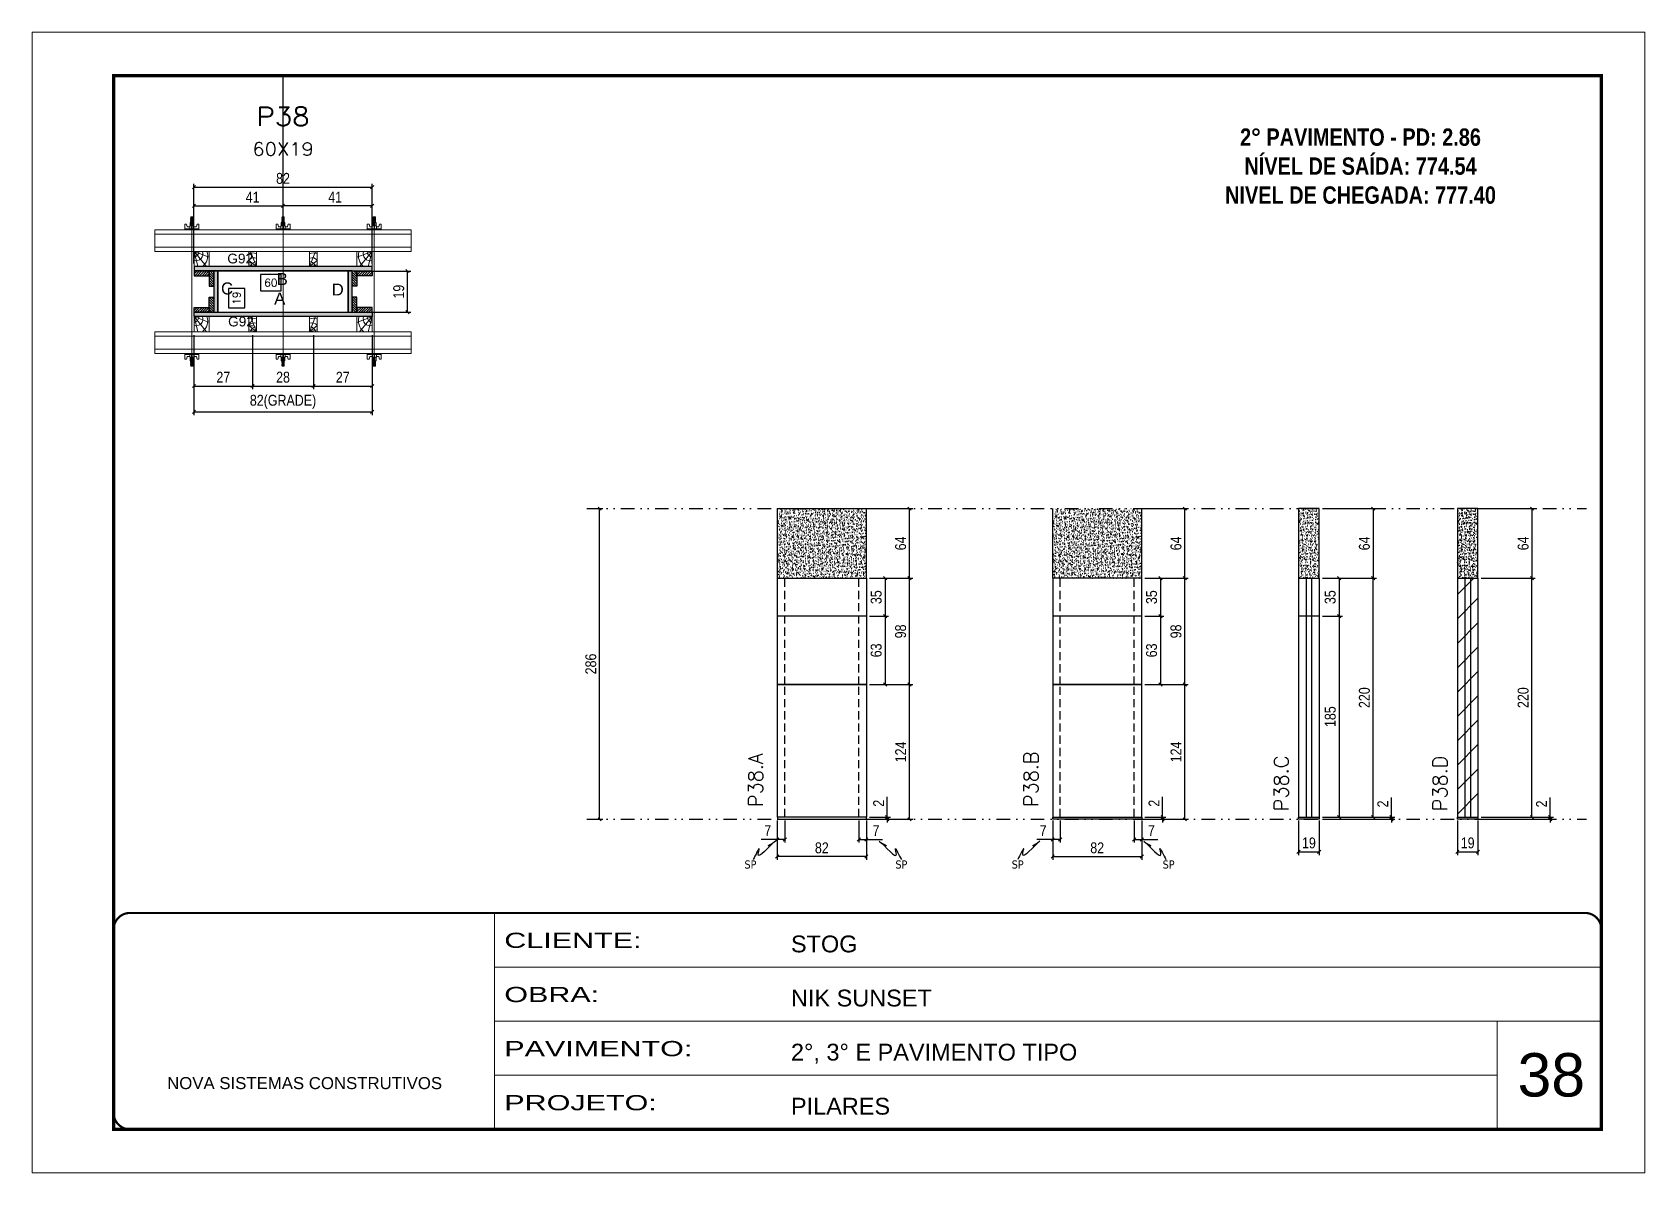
# Model space of a CAD drawing. Extents: x 808 to 7089, y -98 to 17032.
# Drawn here: x 2393 to 3878, y 5645 to 6695 of the extents above; entities that cross this region are included whole.
import ezdxf
from ezdxf.enums import TextEntityAlignment as Align

# ---------------------------------------------------------------- set-up
doc = ezdxf.new("R2010")
doc.units = 0
for name, pattern in [('CONTINUO', [0]), ('DASHED', [0.75, 0.5, -0.25]), ('DIVIDE2', [0.625, 0.25, -0.125, 0, -0.125, 0, -0.125]), ('HIDDEN', [0.375, 0.25, -0.125])]:
    doc.linetypes.add(name, pattern=pattern)
for name, color, linetype, lineweight in [('CARIMBO', 255, 'Continuous', 9), ('Folhas', 255, 'Continuous', 9), ('Hachura', 251, 'Continuous', 9), ('Madeira', 126, 'Continuous', 18), ('Perfil Metálico', 224, 'Continuous', 18), ('REAPROVEITAMENTO', 251, 'Continuous', 9), ('SARRAFO DE PRESSAO', 251, 'DASHED', 9), ('Texto Seção', 7, 'Continuous', 15)]:
    doc.layers.add(name, color=color, linetype=linetype, lineweight=lineweight)
for name, color, linetype in [('CHAPA', 1, 'Continuous'), ('COTA', 241, 'Continuous'), ('Cota Seção (2x)', 241, 'Continuous'), ('MEIO_PONT', 93, 'Continuous'), ('NOMENCLATURA', 7, 'Continuous'), ('Nível', 160, 'Continuous'), ('Painéis', 200, 'Continuous'), ('SARR_2.2x7', 40, 'Continuous'), ('SARRAFO', 251, 'Continuous'), ('Sarrafo de Pressão', 42, 'HIDDEN'), ('texto', 7, 'Continuous'), ('Texto de Titulo', 7, 'Continuous'), ('Texto Qtd Sarr', 242, 'Continuous'), ('TEXTO_GERAL', 7, 'Continuous')]:
    doc.layers.add(name, color=color, linetype=linetype)
doc.styles.add('ARIAL', font='arial.ttf')
doc.styles.add('COTA TECNICA', font='techl___.ttf', dxfattribs={"height": 10})
doc.styles.add('COTA TECNICA 2X', font='techl___.ttf', dxfattribs={"height": 10})
doc.styles.add('COTA TECNICA-50', font='techl___.ttf', dxfattribs={"height": 10})
doc.styles.add('REGUA-120', font='ROMANS.shx', dxfattribs={"height": 15})
doc.styles.add('ROMANC', font='techb___.ttf', dxfattribs={"height": 2.5})
doc.styles.add('ROMANS', font='romans.shx')
doc.styles.add('SANSSERIF', font='sas_____.pfb')
doc.styles.get("Standard").update_dxf_attribs({"font": 'arial.ttf'})
doc.styles.add('Tecnologia', font='')
doc.styles.get('Tecnologia').set_extended_font_data('Forgotten Futurist')
doc.dimstyles.new('COTA PAINEL-50', dxfattribs={"dimtxt": 10, "dimasz": 3, "dimexe": 3, "dimexo": 3, "dimgap": 3, "dimtad": 1, "dimdec": 1, "dimzin": 12, "dimdsep": 46, "dimtxsty": 'COTA TECNICA-50', "dimblk1": 'OBLIQUE', "dimblk2": 'OBLIQUE', "dimsah": 1, "dimcen": 0.9, "dimclrd": 4, "dimclre": 4, "dimclrt": 240, "dimadec": 1, "dimazin": 3, "dimtfac": 1, "dimtdec": 1, "dimtmove": 0, "dimatfit": 3, "dimfxl": 1, "dimtolj": 1, "dimtzin": 12, "dimarcsym": 0})
doc.dimstyles.new('PAINEL', dxfattribs={"dimtxt": 10, "dimasz": 3, "dimexe": 3, "dimexo": 3, "dimgap": 3, "dimtad": 1, "dimdec": 1, "dimzin": 12, "dimdsep": 46, "dimtxsty": 'COTA TECNICA', "dimblk1": 'OBLIQUE', "dimblk2": 'OBLIQUE', "dimsah": 1, "dimcen": 0.9, "dimclrd": 4, "dimclre": 4, "dimclrt": 240, "dimadec": 1, "dimazin": 3, "dimtfac": 1, "dimtdec": 1, "dimtmove": 0, "dimatfit": 3, "dimfxl": 1, "dimtolj": 1, "dimtzin": 12, "dimarcsym": 0})
doc.dimstyles.new('SECAO PILAR', dxfattribs={"dimtxt": 10, "dimasz": 3, "dimexe": 3, "dimexo": 3, "dimgap": 3, "dimtad": 1, "dimdec": 1, "dimlfac": 0.5, "dimzin": 12, "dimdsep": 46, "dimtxsty": 'COTA TECNICA 2X', "dimblk1": 'OBLIQUE', "dimblk2": 'OBLIQUE', "dimsah": 1, "dimcen": 0.9, "dimclrd": 256, "dimclre": 256, "dimclrt": 256, "dimadec": 1, "dimazin": 3, "dimtfac": 1, "dimtdec": 1, "dimtmove": 0, "dimatfit": 3, "dimfxl": 1, "dimtolj": 1, "dimtzin": 12, "dimarcsym": 0})
doc.dimstyles.new('SECÇÃO 2', dxfattribs={"dimtxt": 7, "dimasz": 6, "dimexe": 0.18, "dimexo": 2, "dimgap": -4, "dimtad": 3, "dimdec": 1, "dimlfac": 0.5, "dimzin": 12, "dimdsep": 46, "dimtxsty": 'ROMANS', "dimblk": 'ARCHTICK', "dimcen": 0.09, "dimse1": 1, "dimse2": 1, "dimsd1": 1, "dimsd2": 1, "dimclrd": 180, "dimclre": 5, "dimclrt": 1, "dimadec": 0, "dimazin": 3, "dimtfac": 1, "dimtdec": 1, "dimtofl": 0, "dimtmove": 0, "dimatfit": 3, "dimldrblk": 'ARCHTICK', "dimfxl": 1, "dimtolj": 1, "dimtzin": 0, "dimarcsym": 0})
doc.dimstyles.get("Standard").update_dxf_attribs({"dimtxt": 0.18, "dimasz": 0.18, "dimexe": 0.18, "dimexo": 0.0625, "dimgap": 0.09, "dimtad": 0, "dimtih": 1, "dimtoh": 1, "dimdec": 4, "dimzin": 0, "dimdsep": 46, "dimtxsty": 'Standard', "dimcen": 0.09, "dimadec": 0, "dimazin": 0, "dimtfac": 1, "dimtdec": 4, "dimtofl": 0, "dimtmove": 0, "dimatfit": 3, "dimfxl": 1, "dimtolj": 1, "dimtzin": 0, "dimarcsym": 0})
pattern_1 = [(225, (-6796.8097, -16453.8588), (1.12253202, -1.12253202), [])]
pattern_2 = [(225, (-6581.8097, -16453.8588), (1.12253202, -1.12253202), [])]
pattern_3 = [(135, (-20203.666, 15940.5012), (-1.12253202, -1.12253202), [])]
pattern_4 = [(135, (-20223.666, 15940.5012), (-1.12253202, -1.12253202), [])]

msp = doc.modelspace()

# ---------------------------------------------------------------- texts
at = {"layer": 'CARIMBO', "style": 'ARIAL'}
msp.add_text('38', height=40, dxfattribs=at).set_placement((3761.03, 5715.45))
at = {"layer": 'NOMENCLATURA', "color": 2, "insert": (3616.41, 6633.44), "char_height": 16, "attachment_point": 2, "style": 'ROMANC'}
msp.add_mtext_dynamic_manual_height_columns('\\P2° PAVIMENTO - PD: 2.86\\PNÍVEL DE SAÍDA: 774.54\\PNIVEL DE CHEGADA: 777.40', width=328.3607, gutter_width=1, heights=[0], dxfattribs=at)
at = {"layer": 'texto', "color": 0, "char_height": 7.5, "attachment_point": 5}
for insert in [(3054.56, 5929.04), (3193.58, 5929.04), (3300.68, 5929.04), (3439.7, 5929.04)]:
    msp.add_mtext('{\\fTahoma|b0|i0|c0|p34;\\C4;SP}', dxfattribs=dict(at, insert=insert))
at = {"layer": 'Texto Seção', "char_height": 13, "width": 285.3299, "attachment_point": 7, "rotation": 90, "style": 'REGUA-120'}
for s, insert in [('P38.A', (3065.86, 5981.97)), ('P38.B', (3319.45, 5981.97)), ('\\pxt4;P38.C', (3549.94, 5978.13)), ('\\pxt4;P38.D', (3696.13, 5978.13))]:
    msp.add_mtext(s, dxfattribs=dict(at, insert=insert))
at = {"layer": 'TEXTO_GERAL', "color": 0, "linetype": 'Continuous', "style": 'SANSSERIF'}
for p in [(2572.79, 6487), (2573.54, 6428.98)]:
    msp.add_text('G92', height=9, dxfattribs=at).set_placement(p, align=Align.MIDDLE_LEFT)
at = {"layer": 'TEXTO_GERAL', "style": 'ARIAL'}
for s, p in [('C', (2572.53, 6459.45)), ('B', (2623.41, 6468.1)), ('D', (2674.48, 6458.45)), ('A', (2621.06, 6450.13))]:
    msp.add_text(s, height=11, dxfattribs=at).set_placement(p, align=Align.MIDDLE_CENTER)

# ---------------------------------------------------------------- blocks, each defined once
blk = doc.blocks.new('9999999999')
at = {"color": 30, "linetype": 'CONTINUO'}
for p, q in [((98564.6, 34230.2), (98564.6, 34429.4)), ((98564.6, 34379.6), (99584, 34379.6)), ((98564.6, 34329.8), (99488, 34329.8)), ((99584, 34329.8), (99488, 34329.8)), ((99488, 34329.8), (99488, 34230.2)), ((98564.6, 34280), (99488, 34280))]:
    blk.add_line(p, q, dxfattribs=at)
at = {"color": 30, "linetype": 'CONTINUO', "const_width": 2}
blk.add_lwpolyline([(99584, 34230.2), (99584, 34414.4, 0.414214), (99569, 34429.4), (98229, 34429.4, 0.414214), (98214, 34414.4), (98214, 34245.2, 0.414214), (98229, 34230.2), (99584, 34230.2)], format="xyb", dxfattribs=at)
at = {"layer": 'Folhas'}
blk.add_lwpolyline([(98139, 34190.2), (99624, 34190.2), (99624, 35240.2), (98139, 35240.2)], close=True, dxfattribs=at)
at = {"layer": 'Folhas', "color": 30, "const_width": 3}
blk.add_lwpolyline([(98214, 34230.2), (99584, 34230.2), (99584, 35200.2), (98214, 35200.2)], close=True, dxfattribs=at)
at = {"color": 7, "linetype": 'Continuous', "ltscale": 5, "style": 'ARIAL'}
for s, height, p in [('STOG', 15.48, (98837.7, 34393.1)), ('NIK SUNSET', 15.48, (98837.7, 34343.3)), ('2°, 3° E PAVIMENTO TIPO', 15.483, (98837.7, 34293.5)), ('NOVA SISTEMAS CONSTRUTIVOS', 11.059, (98263.2, 34267.2)), ('PILARES', 15.48, (98837.7, 34243.7))]:
    blk.add_text(s, height=height, dxfattribs=at).set_placement(p)
at = {"layer": 'Folhas', "color": 7, "style": 'Tecnologia', "width": 1.5}
for s, p in [('CLIENTE:', (98573.7, 34397.2)), ('OBRA:', (98573.7, 34347.3)), ('PAVIMENTO:', (98573.7, 34297.5)), ('PROJETO:', (98573.7, 34247.7))]:
    blk.add_text(s, height=14, dxfattribs=at).set_placement(p)
blk = doc.blocks.new('titulo1')
at = {"layer": 'Defpoints', "color": 252, "linetype": 'HIDDEN', "ltscale": 2}
blk.add_line((0, 0), (0, 125), dxfattribs=at)
at = {"layer": 'Defpoints', "style": 'ROMANS', "oblique": 15}
blk.add_attdef('FOLHA', text='', height=10, dxfattribs=at).set_placement((0, 15.6), align=Align.MIDDLE_CENTER)
at = {"layer": 'Texto Qtd Sarr', "color": 3, "style": 'ROMANS', "oblique": 15}
for tag, height, p in [('TITULO', 17, (0, 71.4)), ('SEÇÃO', 12, (0, 41.5))]:
    blk.add_attdef(tag, text='', height=height, dxfattribs=at).set_placement(p, align=Align.MIDDLE_CENTER)
blk = doc.blocks.new('*D127')
at = {"layer": 'Cota Seção (2x)', "color": 180, "lineweight": -2, "transparency": 16777216}
for p, q in [((2622.4, 6472.2), (2603.4, 6472.2)), ((2603.4, 6472.2), (2603.4, 6457.2)), ((2622.4, 6457.2), (2622.4, 6472.2)), ((2603.4, 6457.2), (2622.4, 6457.2))]:
    blk.add_line(p, q, dxfattribs=at)
at = {"layer": 'Defpoints', "color": 0, "transparency": 16777216}
for p in [(2684.1, 6453.2), (2564.1, 6437.5), (2684.1, 6437.5)]:
    blk.add_point(p, dxfattribs=at)
at = {"layer": 'Cota Seção (2x)', "color": 1, "transparency": 16777216, "insert": (2612.9, 6464.7), "char_height": 7, "attachment_point": 5, "style": 'ROMANS'}
blk.add_mtext('\\A1;60', dxfattribs=at)
blk = doc.blocks.new('_ArchTick')
at = {"color": 0, "linetype": 'ByBlock', "const_width": 0.15}
blk.add_lwpolyline([(-0.5, -0.5), (0.5, 0.5)], dxfattribs=at)
blk = doc.blocks.new('*D128')
at = {"layer": 'Cota Seção (2x)', "color": 180, "lineweight": -2, "transparency": 16777216}
for p, q in [((2588.9, 6459.5), (2573.9, 6459.5)), ((2573.9, 6459.5), (2573.9, 6441.5)), ((2588.9, 6441.5), (2588.9, 6459.5)), ((2573.9, 6441.5), (2588.9, 6441.5))]:
    blk.add_line(p, q, dxfattribs=at)
at = {"layer": 'Defpoints', "color": 0, "transparency": 16777216}
for p in [(2564.1, 6475.5), (2592.9, 6475.5), (2564.1, 6437.5)]:
    blk.add_point(p, dxfattribs=at)
at = {"layer": 'Cota Seção (2x)', "color": 1, "transparency": 16777216, "insert": (2581.4, 6450.5), "char_height": 7, "attachment_point": 5, "rotation": 90, "style": 'ROMANS'}
blk.add_mtext('\\A1;19', dxfattribs=at)
blk = doc.blocks.new('_Oblique')
at = {"color": 0, "linetype": 'ByBlock', "lineweight": -2}
blk.add_line((-0.5, -0.5), (0.5, 0.5), dxfattribs=at)
blk = doc.blocks.new('*D1588')
at = {"layer": 'Cota Seção (2x)', "lineweight": -2, "transparency": 16777216}
for p, q in [((2690.7, 6475.5), (2741.8, 6475.5)), ((2738.8, 6437.5), (2738.8, 6475.5)), ((2690.7, 6437.5), (2741.8, 6437.5))]:
    blk.add_line(p, q, dxfattribs=at)
at = {"layer": 'Defpoints', "color": 0, "transparency": 16777216}
for p in [(2687.7, 6475.5), (2738.8, 6475.5), (2687.7, 6437.5)]:
    blk.add_point(p, dxfattribs=at)
at = {"layer": 'Cota Seção (2x)', "lineweight": -2, "transparency": 16777216, "xscale": 3, "yscale": 3, "zscale": 3}
for p, rotation in [((2738.8, 6475.5), 90), ((2738.8, 6437.5), 270)]:
    blk.add_blockref('_Oblique', p, dxfattribs=dict(at, rotation=rotation))
at = {"layer": 'Cota Seção (2x)', "transparency": 16777216, "insert": (2730.7, 6456.5), "char_height": 10, "attachment_point": 5, "rotation": 90, "style": 'COTA TECNICA 2X'}
blk.add_mtext('\\A1;19', dxfattribs=at)
blk = doc.blocks.new('*D129')
at = {"layer": 'Cota Seção (2x)', "lineweight": -2, "transparency": 16777216}
for p, q in [((2542.1, 6416.5), (2542.1, 6342.8)), ((2706.1, 6416.5), (2706.1, 6342.8)), ((2542.1, 6345.8), (2706.1, 6345.8))]:
    blk.add_line(p, q, dxfattribs=at)
at = {"layer": 'Defpoints', "color": 0, "transparency": 16777216}
for p in [(2542.1, 6419.5), (2706.1, 6419.5), (2706.1, 6345.8)]:
    blk.add_point(p, dxfattribs=at)
at = {"layer": 'Cota Seção (2x)', "lineweight": -2, "transparency": 16777216, "xscale": 3, "yscale": 3, "zscale": 3, "rotation": 180}
blk.add_blockref('_Oblique', (2542.1, 6345.8), dxfattribs=at)
at = {"layer": 'Cota Seção (2x)', "lineweight": -2, "transparency": 16777216, "xscale": 3, "yscale": 3, "zscale": 3}
blk.add_blockref('_Oblique', (2706.1, 6345.8), dxfattribs=at)
at = {"layer": 'Cota Seção (2x)', "transparency": 16777216, "insert": (2624.1, 6355), "char_height": 10, "attachment_point": 5, "style": 'COTA TECNICA 2X'}
blk.add_mtext('\\A1;82(GRADE)', dxfattribs=at)
blk = doc.blocks.new('*D130')
at = {"layer": 'Cota Seção (2x)', "lineweight": -2, "transparency": 16777216}
for p, q in [((2652.1, 6416.5), (2652.1, 6366.6)), ((2706.1, 6416.5), (2706.1, 6366.6)), ((2652.1, 6369.6), (2706.1, 6369.6))]:
    blk.add_line(p, q, dxfattribs=at)
at = {"layer": 'Defpoints', "color": 0, "transparency": 16777216}
for p in [(2652.1, 6419.5), (2706.1, 6419.5), (2706.1, 6369.6)]:
    blk.add_point(p, dxfattribs=at)
at = {"layer": 'Cota Seção (2x)', "lineweight": -2, "transparency": 16777216, "xscale": 3, "yscale": 3, "zscale": 3, "rotation": 180}
blk.add_blockref('_Oblique', (2652.1, 6369.6), dxfattribs=at)
at = {"layer": 'Cota Seção (2x)', "lineweight": -2, "transparency": 16777216, "xscale": 3, "yscale": 3, "zscale": 3}
blk.add_blockref('_Oblique', (2706.1, 6369.6), dxfattribs=at)
at = {"layer": 'Cota Seção (2x)', "transparency": 16777216, "insert": (2679.1, 6377.7), "char_height": 10, "attachment_point": 5, "style": 'COTA TECNICA 2X'}
blk.add_mtext('\\A1;27', dxfattribs=at)
blk = doc.blocks.new('*D131')
at = {"layer": 'Cota Seção (2x)', "lineweight": -2, "transparency": 16777216}
for p, q in [((2542.1, 6416.5), (2542.1, 6366.6)), ((2596.1, 6416.5), (2596.1, 6366.6)), ((2542.1, 6369.6), (2596.1, 6369.6))]:
    blk.add_line(p, q, dxfattribs=at)
at = {"layer": 'Defpoints', "color": 0, "transparency": 16777216}
for p in [(2542.1, 6419.5), (2596.1, 6419.5), (2596.1, 6369.6)]:
    blk.add_point(p, dxfattribs=at)
at = {"layer": 'Cota Seção (2x)', "lineweight": -2, "transparency": 16777216, "xscale": 3, "yscale": 3, "zscale": 3, "rotation": 180}
blk.add_blockref('_Oblique', (2542.1, 6369.6), dxfattribs=at)
at = {"layer": 'Cota Seção (2x)', "lineweight": -2, "transparency": 16777216, "xscale": 3, "yscale": 3, "zscale": 3}
blk.add_blockref('_Oblique', (2596.1, 6369.6), dxfattribs=at)
at = {"layer": 'Cota Seção (2x)', "transparency": 16777216, "insert": (2569.1, 6377.7), "char_height": 10, "attachment_point": 5, "style": 'COTA TECNICA 2X'}
blk.add_mtext('\\A1;27', dxfattribs=at)
blk = doc.blocks.new('*D132')
at = {"layer": 'Cota Seção (2x)', "lineweight": -2, "transparency": 16777216}
for p, q in [((2596.1, 6416.5), (2596.1, 6366.6)), ((2652.1, 6416.5), (2652.1, 6366.6)), ((2596.1, 6369.6), (2652.1, 6369.6))]:
    blk.add_line(p, q, dxfattribs=at)
at = {"layer": 'Defpoints', "color": 0, "transparency": 16777216}
for p in [(2596.1, 6419.5), (2652.1, 6419.5), (2652.1, 6369.6)]:
    blk.add_point(p, dxfattribs=at)
at = {"layer": 'Cota Seção (2x)', "lineweight": -2, "transparency": 16777216, "xscale": 3, "yscale": 3, "zscale": 3, "rotation": 180}
blk.add_blockref('_Oblique', (2596.1, 6369.6), dxfattribs=at)
at = {"layer": 'Cota Seção (2x)', "lineweight": -2, "transparency": 16777216, "xscale": 3, "yscale": 3, "zscale": 3}
blk.add_blockref('_Oblique', (2652.1, 6369.6), dxfattribs=at)
at = {"layer": 'Cota Seção (2x)', "transparency": 16777216, "insert": (2624.1, 6377.7), "char_height": 10, "attachment_point": 5, "style": 'COTA TECNICA 2X'}
blk.add_mtext('\\A1;28', dxfattribs=at)
blk = doc.blocks.new('*D133')
at = {"layer": 'Cota Seção (2x)', "lineweight": -2, "transparency": 16777216}
for p, q in [((2542.1, 6482.5), (2542.1, 6555.7)), ((2542.1, 6552.7), (2706.1, 6552.7)), ((2706.1, 6482.5), (2706.1, 6555.7))]:
    blk.add_line(p, q, dxfattribs=at)
at = {"layer": 'Defpoints', "color": 0, "transparency": 16777216}
for p in [(2706.1, 6552.7), (2542.1, 6479.5), (2706.1, 6479.5)]:
    blk.add_point(p, dxfattribs=at)
at = {"layer": 'Cota Seção (2x)', "lineweight": -2, "transparency": 16777216, "xscale": 3, "yscale": 3, "zscale": 3, "rotation": 180}
blk.add_blockref('_Oblique', (2542.1, 6552.7), dxfattribs=at)
at = {"layer": 'Cota Seção (2x)', "lineweight": -2, "transparency": 16777216, "xscale": 3, "yscale": 3, "zscale": 3}
blk.add_blockref('_Oblique', (2706.1, 6552.7), dxfattribs=at)
at = {"layer": 'Cota Seção (2x)', "transparency": 16777216, "insert": (2624.1, 6560.7), "char_height": 10, "attachment_point": 5, "style": 'COTA TECNICA 2X'}
blk.add_mtext('\\A1;82', dxfattribs=at)
blk = doc.blocks.new('*D134')
at = {"layer": 'Cota Seção (2x)', "lineweight": -2, "transparency": 16777216}
for p, q in [((2542.1, 6516.5), (2542.1, 6538.5)), ((2542.1, 6535.5), (2624.1, 6535.5)), ((2624.1, 6516.5), (2624.1, 6538.5))]:
    blk.add_line(p, q, dxfattribs=at)
at = {"layer": 'Defpoints', "color": 0, "transparency": 16777216}
for p in [(2624.1, 6535.5), (2542.1, 6513.5), (2624.1, 6513.5)]:
    blk.add_point(p, dxfattribs=at)
at = {"layer": 'Cota Seção (2x)', "lineweight": -2, "transparency": 16777216, "xscale": 3, "yscale": 3, "zscale": 3, "rotation": 180}
blk.add_blockref('_Oblique', (2542.1, 6535.5), dxfattribs=at)
at = {"layer": 'Cota Seção (2x)', "lineweight": -2, "transparency": 16777216, "xscale": 3, "yscale": 3, "zscale": 3}
blk.add_blockref('_Oblique', (2624.1, 6535.5), dxfattribs=at)
at = {"layer": 'Cota Seção (2x)', "transparency": 16777216, "insert": (2596.1, 6543.5), "char_height": 10, "attachment_point": 5, "style": 'COTA TECNICA 2X'}
blk.add_mtext('\\A1;41', dxfattribs=at)
blk = doc.blocks.new('*D135')
at = {"layer": 'Cota Seção (2x)', "lineweight": -2, "transparency": 16777216}
for p, q in [((2624.1, 6516.5), (2624.1, 6538.5)), ((2706.1, 6535.5), (2624.1, 6535.5)), ((2706.1, 6516.5), (2706.1, 6538.5))]:
    blk.add_line(p, q, dxfattribs=at)
at = {"layer": 'Defpoints', "color": 0, "transparency": 16777216}
for p in [(2624.1, 6535.5), (2624.1, 6513.5), (2706.1, 6513.5)]:
    blk.add_point(p, dxfattribs=at)
at = {"layer": 'Cota Seção (2x)', "lineweight": -2, "transparency": 16777216, "xscale": 3, "yscale": 3, "zscale": 3, "rotation": 180}
blk.add_blockref('_Oblique', (2624.1, 6535.5), dxfattribs=at)
at = {"layer": 'Cota Seção (2x)', "lineweight": -2, "transparency": 16777216, "xscale": 3, "yscale": 3, "zscale": 3}
blk.add_blockref('_Oblique', (2706.1, 6535.5), dxfattribs=at)
at = {"layer": 'Cota Seção (2x)', "transparency": 16777216, "insert": (2672.1, 6543.5), "char_height": 10, "attachment_point": 5, "style": 'COTA TECNICA 2X'}
blk.add_mtext('\\A1;41', dxfattribs=at)
blk = doc.blocks.new('C')
at = {"layer": 'Hachura', "color": 0}
for p, q in [((0, 3.22), (0, -3.22)), ((0.45, 3.22), (0, 3.22)), ((0.46, 3.16), (0, 3.16)), ((0.46, 3.05), (0, 3.05)), ((0.46, 2.88), (0, 2.88)), ((0, 2.75), (0, -1.16)), ((0.46, 2.65), (0, 2.65)), ((0.46, 2.23), (0, 2.23)), ((0.46, 1.51), (0, 1.51)), ((0.39, 0.49), (0.17, 0.49)), ((0.45, -3.23), (0.45, 3.22)), ((0.45, 3.22), (2.58, 3.22)), ((1.74, 0.97), (0.45, 0.97)), ((1.45, 0.1), (0.45, 0.1)), ((1.35, 1.94), (1.35, 0.96)), ((2.58, 2.39), (1.47, 2.09)), ((1.74, -0.97), (1.74, 0.97)), ((1.74, 0.97), (1.74, 0.84)), ((1.74, 0.97), (1.74, 0.84)), ((1.74, 0.84), (3.35, 0.84)), ((3.35, 0.45), (1.74, 0.45)), ((2.58, 3.22), (2.58, 2.39)), ((3.32, 0.84), (3.32, -0.84)), ((3.35, 0.84), (3.35, -0.84)), ((3.68, 0.45), (3.35, 0.45)), ((3.84, -0.52), (3.35, 0.45)), ((3.35, 0.06), (3.67, -0.57)), ((3.68, 0.45), (4.16, -0.52)), ((3.72, 0.5), (4.25, -0.57)), ((4.37, -0.55), (3.83, 0.53)), ((4.15, 0.45), (3.93, 0.45)), ((4.42, -0.52), (3.93, 0.45)), ((4.15, 0.45), (4.26, 0.45)), ((4.26, 0.45), (4.74, -0.52)), ((4.3, 0.5), (4.83, -0.57)), ((4.95, -0.55), (4.41, 0.53)), ((4.51, 0.45), (4.84, 0.45)), ((5, -0.52), (4.51, 0.45)), ((4.84, 0.45), (5.32, -0.52)), ((4.88, 0.5), (5.41, -0.57)), ((5.53, -0.55), (4.99, 0.53)), ((5.58, -0.52), (5.09, 0.45)), ((5.42, 0.45), (5.09, 0.45)), ((5.58, -0.52), (5.09, 0.45)), ((5.42, 0.45), (5.74, -0.19)), ((5.46, 0.5), (5.74, -0.07)), ((5.74, 0.19), (5.57, 0.53)), ((5.74, 0.32), (5.68, 0.45)), ((5.68, 0.45), (5.74, 0.45)), ((5.74, 0.45), (5.9, 0.29)), ((5.74, 0.45), (5.74, -0.52)), ((5.9, -0.36), (5.9, 0.29)), ((0.45, 0), (0, 0)), ((0.46, -1.52), (0, -1.52)), ((0.46, -2.23), (0, -2.23)), ((0.46, -2.65), (0, -2.65)), ((0.46, -2.88), (0, -2.88)), ((0.46, -3.05), (0, -3.05)), ((0.46, -3.16), (0, -3.16)), ((0, -3.22), (2.57, -3.22)), ((0.08, -0.48), (0.29, -0.48)), ((0.29, -0.48), (0.4, -0.48)), ((0.45, 0), (0.45, -0.97)), ((0.45, -0.16), (1.45, -0.16)), ((0.45, -0.65), (0.45, -0.32)), ((0.45, -3.23), (0.45, -0.65)), ((0.45, -0.97), (1.74, -0.97)), ((1.35, -1.94), (1.35, -0.97)), ((2.58, -2.39), (1.47, -2.1)), ((3.35, -0.32), (1.74, -0.32)), ((3.35, -0.84), (1.74, -0.84)), ((2.58, -3.23), (2.58, -2.39)), ((3.35, -0.07), (3.58, -0.52)), ((3.35, -0.52), (3.58, -0.52)), ((3.84, -0.52), (4.16, -0.52)), ((4.42, -0.52), (4.74, -0.52)), ((4.63, -0.52), (4.74, -0.52)), ((5, -0.52), (5.32, -0.52)), ((5.58, -0.52), (5.74, -0.52)), ((5.74, -0.52), (5.9, -0.36)), ((5.74, -0.52), (5.74, -0.52))]:
    blk.add_line(p, q, dxfattribs=at)
for centre, radius, start, end in [((1.52, 1.94), 0.161, 104.74356, 180), ((1.44, -0.03), 0.129, 272.69497, 87.30503), ((3.81, 0.39), 0.143, 25.56881, 154.43119), ((4.39, 0.39), 0.143, 25.56881, 154.43119), ((4.97, 0.39), 0.143, 25.56881, 154.43119), ((5.55, 0.39), 0.143, 25.56881, 154.43119), ((0.17, -0.37), 0.174, 221.74404, 317.85924), ((1.52, -1.94), 0.161, 180, 255.25644), ((3.71, -0.4), 0.174, 222.14076, 318.25596), ((4.29, -0.4), 0.174, 222.14076, 318.25596), ((4.87, -0.4), 0.174, 222.14076, 318.25596), ((5.45, -0.4), 0.174, 222.14076, 318.25596), ((5.61, -0.4), 0.174, 317.85924, 318.25596)]:
    blk.add_arc(centre, radius, start, end, dxfattribs=at)
blk = doc.blocks.new('PONTALETE')
at = {"layer": 'Madeira'}
for q in [(2.71, 7), (7, 5.76), (7, 1.74)]:
    blk.add_line((0, 0), q, dxfattribs=at)
blk.add_lwpolyline([(0, 0), (7, 0), (7, 7), (0, 7)], close=True, dxfattribs=at)
for centre, radius, start, end in [((2.04, 0.06), 6.23, 37.28179, 109.09128), ((1.09, 0.9), 3.19, 343.60304, 109.98471), ((-0.21, -0.78), 3.09, 14.63219, 86.0383)]:
    blk.add_arc(centre, radius, start, end, dxfattribs=at)
blk = doc.blocks.new('MEIO PONTALETE')
at = {"layer": 'Madeira'}
for q in [(2.71, 7), (3.5, 2.88), (3.5, 0.87)]:
    blk.add_line((0, 0), q, dxfattribs=at)
blk.add_lwpolyline([(0, 0), (3.5, 0), (3.5, 7), (0, 7)], close=True, dxfattribs=at)
for centre, radius, start, end in [((2.04, 0.06), 6.23, 76.44987, 109.09128), ((1.09, 0.9), 3.19, 40.90626, 109.98471), ((-0.21, -0.78), 3.09, 14.63219, 86.0383)]:
    blk.add_arc(centre, radius, start, end, dxfattribs=at)
blk = doc.blocks.new('*D1589')
at = {"layer": 'COTA', "color": 4, "lineweight": -2, "transparency": 16777216}
for p, q in [((2906.8, 6256.7), (2918.7, 6256.7)), ((2915.7, 5970.7), (2915.7, 6256.7)), ((2906.8, 5970.7), (2918.7, 5970.7))]:
    blk.add_line(p, q, dxfattribs=at)
at = {"layer": 'Defpoints', "color": 0, "transparency": 16777216}
for p in [(2903.8, 6256.7), (2915.7, 6256.7), (2903.8, 5970.7)]:
    blk.add_point(p, dxfattribs=at)
at = {"layer": 'COTA', "color": 4, "lineweight": -2, "transparency": 16777216, "xscale": 3, "yscale": 3, "zscale": 3}
for p, rotation in [((2915.7, 6256.7), 90), ((2915.7, 5970.7), 270)]:
    blk.add_blockref('_Oblique', p, dxfattribs=dict(at, rotation=rotation))
at = {"layer": 'COTA', "color": 240, "transparency": 16777216, "insert": (2907.6, 6113.7), "char_height": 10, "attachment_point": 5, "rotation": 90, "style": 'COTA TECNICA-50'}
blk.add_mtext('\\A1;286', dxfattribs=at)
blk = doc.blocks.new('*D136')
at = {"layer": 'COTA', "color": 4, "lineweight": -2, "transparency": 16777216}
for p, q in [((3079.3, 5969.7), (3079.3, 5933.4)), ((3161.3, 5969.7), (3161.3, 5933.4)), ((3161.3, 5936.4), (3079.3, 5936.4))]:
    blk.add_line(p, q, dxfattribs=at)
at = {"layer": 'Defpoints', "color": 0, "transparency": 16777216}
for p in [(3079.3, 5972.7), (3161.3, 5972.7), (3079.3, 5936.4)]:
    blk.add_point(p, dxfattribs=at)
at = {"layer": 'COTA', "color": 4, "lineweight": -2, "transparency": 16777216, "xscale": 3, "yscale": 3, "zscale": 3, "rotation": 180}
blk.add_blockref('_Oblique', (3079.3, 5936.4), dxfattribs=at)
at = {"layer": 'COTA', "color": 4, "lineweight": -2, "transparency": 16777216, "xscale": 3, "yscale": 3, "zscale": 3}
blk.add_blockref('_Oblique', (3161.3, 5936.4), dxfattribs=at)
at = {"layer": 'COTA', "color": 240, "transparency": 16777216, "insert": (3120.3, 5944.4), "char_height": 10, "attachment_point": 5, "style": 'COTA TECNICA'}
blk.add_mtext('\\A1;82', dxfattribs=at)
blk = doc.blocks.new('*D137')
at = {"layer": 'COTA', "color": 4, "lineweight": -2, "transparency": 16777216}
for p, q in [((3154.3, 5969.7), (3154.3, 5949.2)), ((3161.3, 5967.7), (3161.3, 5949.2)), ((3154.3, 5952.2), (3161.3, 5952.2)), ((3161.3, 5952.2), (3176.1, 5952.2))]:
    blk.add_line(p, q, dxfattribs=at)
at = {"layer": 'Defpoints', "color": 0, "transparency": 16777216}
for p in [(3154.3, 5972.7), (3161.3, 5970.7), (3161.3, 5952.2)]:
    blk.add_point(p, dxfattribs=at)
at = {"layer": 'COTA', "color": 4, "lineweight": -2, "transparency": 16777216, "xscale": 3, "yscale": 3, "zscale": 3, "rotation": 180}
blk.add_blockref('_Oblique', (3154.3, 5952.2), dxfattribs=at)
at = {"layer": 'COTA', "color": 4, "lineweight": -2, "transparency": 16777216, "xscale": 3, "yscale": 3, "zscale": 3}
blk.add_blockref('_Oblique', (3161.3, 5952.2), dxfattribs=at)
at = {"layer": 'COTA', "color": 240, "transparency": 16777216, "insert": (3170.2, 5960.3), "char_height": 10, "attachment_point": 5, "style": 'COTA TECNICA-50'}
blk.add_mtext('\\A1;7', dxfattribs=at)
blk = doc.blocks.new('*D138')
at = {"layer": 'COTA', "color": 4, "lineweight": -2, "transparency": 16777216}
for p, q in [((3086.3, 5969.7), (3086.3, 5949.2)), ((3079.3, 5967.7), (3079.3, 5949.2)), ((3079.3, 5952.2), (3064.6, 5952.2)), ((3086.3, 5952.2), (3079.3, 5952.2))]:
    blk.add_line(p, q, dxfattribs=at)
at = {"layer": 'Defpoints', "color": 0, "transparency": 16777216}
for p in [(3079.3, 5970.7), (3086.3, 5972.7), (3079.3, 5952.2)]:
    blk.add_point(p, dxfattribs=at)
at = {"layer": 'COTA', "color": 4, "lineweight": -2, "transparency": 16777216, "xscale": 3, "yscale": 3, "zscale": 3, "rotation": 180}
blk.add_blockref('_Oblique', (3079.3, 5952.2), dxfattribs=at)
at = {"layer": 'COTA', "color": 4, "lineweight": -2, "transparency": 16777216, "xscale": 3, "yscale": 3, "zscale": 3}
blk.add_blockref('_Oblique', (3086.3, 5952.2), dxfattribs=at)
at = {"layer": 'COTA', "color": 240, "transparency": 16777216, "insert": (3070.5, 5960.3), "char_height": 10, "attachment_point": 5, "style": 'COTA TECNICA-50'}
blk.add_mtext('\\A1;7', dxfattribs=at)
blk = doc.blocks.new('*D139')
at = {"layer": 'COTA', "color": 4, "linetype": 'ByBlock', "lineweight": -2, "transparency": 16777216}
for p, q in [((3164.3, 6094.7), (3204, 6094.7)), ((3201, 5970.7), (3201, 6094.7)), ((3164.3, 5970.7), (3204, 5970.7))]:
    blk.add_line(p, q, dxfattribs=at)
at = {"layer": 'Defpoints', "color": 0, "linetype": 'ByBlock', "transparency": 16777216}
for p in [(3161.3, 6094.7), (3201, 6094.7), (3161.3, 5970.7)]:
    blk.add_point(p, dxfattribs=at)
at = {"layer": 'COTA', "color": 4, "linetype": 'ByBlock', "lineweight": -2, "transparency": 16777216, "xscale": 3, "yscale": 3, "zscale": 3}
for p, rotation in [((3201, 6094.7), 90), ((3201, 5970.7), 270)]:
    blk.add_blockref('_Oblique', p, dxfattribs=dict(at, rotation=rotation))
at = {"layer": 'COTA', "color": 240, "linetype": 'ByBlock', "transparency": 16777216, "insert": (3192.9, 6032.7), "char_height": 10, "attachment_point": 5, "rotation": 90, "style": 'COTA TECNICA'}
blk.add_mtext('\\A1;124', dxfattribs=at)
blk = doc.blocks.new('*D140')
at = {"layer": 'COTA', "color": 4, "lineweight": -2, "transparency": 16777216}
for p, q in [((3180.6, 5972.7), (3180.6, 5991.5)), ((3164.3, 5972.7), (3183.6, 5972.7)), ((3164.3, 5970.7), (3183.6, 5970.7)), ((3180.6, 5970.7), (3180.6, 5972.7)), ((3180.6, 5970.7), (3180.6, 5967.7))]:
    blk.add_line(p, q, dxfattribs=at)
at = {"layer": 'Defpoints', "color": 0, "transparency": 16777216}
for p in [(3161.3, 5972.7), (3161.3, 5970.7), (3180.6, 5970.7)]:
    blk.add_point(p, dxfattribs=at)
at = {"layer": 'COTA', "color": 4, "lineweight": -2, "transparency": 16777216, "xscale": 3, "yscale": 3, "zscale": 3}
for p, rotation in [((3180.6, 5972.7), 270), ((3180.6, 5970.7), 90)]:
    blk.add_blockref('_Oblique', p, dxfattribs=dict(at, rotation=rotation))
at = {"layer": 'COTA', "color": 240, "transparency": 16777216, "insert": (3172.6, 5985.5), "char_height": 10, "attachment_point": 5, "rotation": 90, "style": 'COTA TECNICA-50'}
blk.add_mtext('\\A1;2', dxfattribs=at)
blk = doc.blocks.new('*D141')
at = {"layer": 'COTA', "color": 4, "linetype": 'ByBlock', "lineweight": -2, "transparency": 16777216}
for p, q in [((3164.3, 6094.7), (3204, 6094.7)), ((3201, 5970.7), (3201, 6094.7)), ((3164.3, 5970.7), (3204, 5970.7))]:
    blk.add_line(p, q, dxfattribs=at)
at = {"layer": 'Defpoints', "color": 0, "linetype": 'ByBlock', "transparency": 16777216}
for p in [(3161.3, 6094.7), (3201, 6094.7), (3161.3, 5970.7)]:
    blk.add_point(p, dxfattribs=at)
at = {"layer": 'COTA', "color": 4, "linetype": 'ByBlock', "lineweight": -2, "transparency": 16777216, "xscale": 3, "yscale": 3, "zscale": 3}
for p, rotation in [((3201, 6094.7), 90), ((3201, 5970.7), 270)]:
    blk.add_blockref('_Oblique', p, dxfattribs=dict(at, rotation=rotation))
at = {"layer": 'COTA', "color": 240, "linetype": 'ByBlock', "transparency": 16777216, "insert": (3192.9, 6032.7), "char_height": 10, "attachment_point": 5, "rotation": 90, "style": 'COTA TECNICA'}
blk.add_mtext('\\A1;124', dxfattribs=at)
blk = doc.blocks.new('*D142')
at = {"layer": 'COTA', "color": 4, "lineweight": -2, "transparency": 16777216}
for p, q in [((3164.3, 6192.7), (3204, 6192.7)), ((3201, 6094.7), (3201, 6192.7)), ((3164.3, 6094.7), (3204, 6094.7))]:
    blk.add_line(p, q, dxfattribs=at)
at = {"layer": 'Defpoints', "color": 0, "transparency": 16777216}
for p in [(3161.3, 6192.7), (3201, 6192.7), (3161.3, 6094.7)]:
    blk.add_point(p, dxfattribs=at)
at = {"layer": 'COTA', "color": 4, "lineweight": -2, "transparency": 16777216, "xscale": 3, "yscale": 3, "zscale": 3}
for p, rotation in [((3201, 6192.7), 90), ((3201, 6094.7), 270)]:
    blk.add_blockref('_Oblique', p, dxfattribs=dict(at, rotation=rotation))
at = {"layer": 'COTA', "color": 240, "transparency": 16777216, "insert": (3192.9, 6143.7), "char_height": 10, "attachment_point": 5, "rotation": 90, "style": 'COTA TECNICA-50'}
blk.add_mtext('\\A1;98', dxfattribs=at)
blk = doc.blocks.new('*D143')
at = {"layer": 'COTA', "color": 4, "lineweight": -2, "transparency": 16777216}
for p, q in [((3332.9, 5969.7), (3332.9, 5933.4)), ((3414.9, 5969.7), (3414.9, 5933.4)), ((3332.9, 5936.4), (3414.9, 5936.4))]:
    blk.add_line(p, q, dxfattribs=at)
at = {"layer": 'Defpoints', "color": 0, "transparency": 16777216}
for p in [(3332.9, 5972.7), (3414.9, 5972.7), (3414.9, 5936.4)]:
    blk.add_point(p, dxfattribs=at)
at = {"layer": 'COTA', "color": 4, "lineweight": -2, "transparency": 16777216, "xscale": 3, "yscale": 3, "zscale": 3, "rotation": 180}
blk.add_blockref('_Oblique', (3332.9, 5936.4), dxfattribs=at)
at = {"layer": 'COTA', "color": 4, "lineweight": -2, "transparency": 16777216, "xscale": 3, "yscale": 3, "zscale": 3}
blk.add_blockref('_Oblique', (3414.9, 5936.4), dxfattribs=at)
at = {"layer": 'COTA', "color": 240, "transparency": 16777216, "insert": (3373.9, 5944.4), "char_height": 10, "attachment_point": 5, "style": 'COTA TECNICA'}
blk.add_mtext('\\A1;82', dxfattribs=at)
blk = doc.blocks.new('*D144')
at = {"layer": 'COTA', "color": 4, "lineweight": -2, "transparency": 16777216}
for p, q in [((3339.9, 5969.7), (3339.9, 5949.2)), ((3332.9, 5967.7), (3332.9, 5949.2)), ((3332.9, 5952.2), (3318.2, 5952.2)), ((3339.9, 5952.2), (3332.9, 5952.2))]:
    blk.add_line(p, q, dxfattribs=at)
at = {"layer": 'Defpoints', "color": 0, "transparency": 16777216}
for p in [(3332.9, 5970.7), (3339.9, 5972.7), (3332.9, 5952.2)]:
    blk.add_point(p, dxfattribs=at)
at = {"layer": 'COTA', "color": 4, "lineweight": -2, "transparency": 16777216, "xscale": 3, "yscale": 3, "zscale": 3, "rotation": 180}
blk.add_blockref('_Oblique', (3332.9, 5952.2), dxfattribs=at)
at = {"layer": 'COTA', "color": 4, "lineweight": -2, "transparency": 16777216, "xscale": 3, "yscale": 3, "zscale": 3}
blk.add_blockref('_Oblique', (3339.9, 5952.2), dxfattribs=at)
at = {"layer": 'COTA', "color": 240, "transparency": 16777216, "insert": (3324.1, 5960.3), "char_height": 10, "attachment_point": 5, "style": 'COTA TECNICA-50'}
blk.add_mtext('\\A1;7', dxfattribs=at)
blk = doc.blocks.new('*D145')
at = {"layer": 'COTA', "color": 4, "lineweight": -2, "transparency": 16777216}
for p, q in [((3407.9, 5969.7), (3407.9, 5949.2)), ((3414.9, 5967.7), (3414.9, 5949.2)), ((3407.9, 5952.2), (3414.9, 5952.2)), ((3414.9, 5952.2), (3429.7, 5952.2))]:
    blk.add_line(p, q, dxfattribs=at)
at = {"layer": 'Defpoints', "color": 0, "transparency": 16777216}
for p in [(3407.9, 5972.7), (3414.9, 5970.7), (3414.9, 5952.2)]:
    blk.add_point(p, dxfattribs=at)
at = {"layer": 'COTA', "color": 4, "lineweight": -2, "transparency": 16777216, "xscale": 3, "yscale": 3, "zscale": 3, "rotation": 180}
blk.add_blockref('_Oblique', (3407.9, 5952.2), dxfattribs=at)
at = {"layer": 'COTA', "color": 4, "lineweight": -2, "transparency": 16777216, "xscale": 3, "yscale": 3, "zscale": 3}
blk.add_blockref('_Oblique', (3414.9, 5952.2), dxfattribs=at)
at = {"layer": 'COTA', "color": 240, "transparency": 16777216, "insert": (3423.8, 5960.3), "char_height": 10, "attachment_point": 5, "style": 'COTA TECNICA-50'}
blk.add_mtext('\\A1;7', dxfattribs=at)
blk = doc.blocks.new('*D146')
at = {"layer": 'COTA', "color": 4, "linetype": 'ByBlock', "lineweight": -2, "transparency": 16777216}
for p, q in [((3417.9, 6094.7), (3457.6, 6094.7)), ((3454.6, 5970.7), (3454.6, 6094.7)), ((3417.9, 5970.7), (3457.6, 5970.7))]:
    blk.add_line(p, q, dxfattribs=at)
at = {"layer": 'Defpoints', "color": 0, "linetype": 'ByBlock', "transparency": 16777216}
for p in [(3414.9, 6094.7), (3454.6, 6094.7), (3414.9, 5970.7)]:
    blk.add_point(p, dxfattribs=at)
at = {"layer": 'COTA', "color": 4, "linetype": 'ByBlock', "lineweight": -2, "transparency": 16777216, "xscale": 3, "yscale": 3, "zscale": 3}
for p, rotation in [((3454.6, 6094.7), 90), ((3454.6, 5970.7), 270)]:
    blk.add_blockref('_Oblique', p, dxfattribs=dict(at, rotation=rotation))
at = {"layer": 'COTA', "color": 240, "linetype": 'ByBlock', "transparency": 16777216, "insert": (3446.5, 6032.7), "char_height": 10, "attachment_point": 5, "rotation": 90, "style": 'COTA TECNICA'}
blk.add_mtext('\\A1;124', dxfattribs=at)
blk = doc.blocks.new('*D147')
at = {"layer": 'COTA', "color": 4, "lineweight": -2, "transparency": 16777216}
for p, q in [((3434.2, 5972.7), (3434.2, 5991.5)), ((3417.9, 5972.7), (3437.2, 5972.7)), ((3417.9, 5970.7), (3437.2, 5970.7)), ((3434.2, 5970.7), (3434.2, 5972.7)), ((3434.2, 5970.7), (3434.2, 5967.7))]:
    blk.add_line(p, q, dxfattribs=at)
at = {"layer": 'Defpoints', "color": 0, "transparency": 16777216}
for p in [(3414.9, 5972.7), (3414.9, 5970.7), (3434.2, 5970.7)]:
    blk.add_point(p, dxfattribs=at)
at = {"layer": 'COTA', "color": 4, "lineweight": -2, "transparency": 16777216, "xscale": 3, "yscale": 3, "zscale": 3}
for p, rotation in [((3434.2, 5972.7), 270), ((3434.2, 5970.7), 90)]:
    blk.add_blockref('_Oblique', p, dxfattribs=dict(at, rotation=rotation))
at = {"layer": 'COTA', "color": 240, "transparency": 16777216, "insert": (3426.2, 5985.5), "char_height": 10, "attachment_point": 5, "rotation": 90, "style": 'COTA TECNICA-50'}
blk.add_mtext('\\A1;2', dxfattribs=at)
blk = doc.blocks.new('*D148')
at = {"layer": 'COTA', "color": 4, "linetype": 'ByBlock', "lineweight": -2, "transparency": 16777216}
for p, q in [((3417.9, 6094.7), (3457.6, 6094.7)), ((3454.6, 5970.7), (3454.6, 6094.7)), ((3417.9, 5970.7), (3457.6, 5970.7))]:
    blk.add_line(p, q, dxfattribs=at)
at = {"layer": 'Defpoints', "color": 0, "linetype": 'ByBlock', "transparency": 16777216}
for p in [(3414.9, 6094.7), (3454.6, 6094.7), (3414.9, 5970.7)]:
    blk.add_point(p, dxfattribs=at)
at = {"layer": 'COTA', "color": 4, "linetype": 'ByBlock', "lineweight": -2, "transparency": 16777216, "xscale": 3, "yscale": 3, "zscale": 3}
for p, rotation in [((3454.6, 6094.7), 90), ((3454.6, 5970.7), 270)]:
    blk.add_blockref('_Oblique', p, dxfattribs=dict(at, rotation=rotation))
at = {"layer": 'COTA', "color": 240, "linetype": 'ByBlock', "transparency": 16777216, "insert": (3446.5, 6032.7), "char_height": 10, "attachment_point": 5, "rotation": 90, "style": 'COTA TECNICA'}
blk.add_mtext('\\A1;124', dxfattribs=at)
blk = doc.blocks.new('*D149')
at = {"layer": 'COTA', "color": 4, "lineweight": -2, "transparency": 16777216}
for p, q in [((3417.9, 6192.7), (3457.6, 6192.7)), ((3454.6, 6094.7), (3454.6, 6192.7)), ((3417.9, 6094.7), (3457.6, 6094.7))]:
    blk.add_line(p, q, dxfattribs=at)
at = {"layer": 'Defpoints', "color": 0, "transparency": 16777216}
for p in [(3414.9, 6192.7), (3454.6, 6192.7), (3414.9, 6094.7)]:
    blk.add_point(p, dxfattribs=at)
at = {"layer": 'COTA', "color": 4, "lineweight": -2, "transparency": 16777216, "xscale": 3, "yscale": 3, "zscale": 3}
for p, rotation in [((3454.6, 6192.7), 90), ((3454.6, 6094.7), 270)]:
    blk.add_blockref('_Oblique', p, dxfattribs=dict(at, rotation=rotation))
at = {"layer": 'COTA', "color": 240, "transparency": 16777216, "insert": (3446.5, 6143.7), "char_height": 10, "attachment_point": 5, "rotation": 90, "style": 'COTA TECNICA-50'}
blk.add_mtext('\\A1;98', dxfattribs=at)
blk = doc.blocks.new('*D150')
at = {"layer": 'COTA', "color": 4, "lineweight": -2, "transparency": 16777216}
for p, q in [((3164.3, 6256.7), (3204, 6256.7)), ((3201, 6192.7), (3201, 6256.7)), ((3164.3, 6192.7), (3204, 6192.7))]:
    blk.add_line(p, q, dxfattribs=at)
at = {"layer": 'Defpoints', "color": 0, "transparency": 16777216}
for p in [(3161.3, 6256.7), (3201, 6256.7), (3161.3, 6192.7)]:
    blk.add_point(p, dxfattribs=at)
at = {"layer": 'COTA', "color": 4, "lineweight": -2, "transparency": 16777216, "xscale": 3, "yscale": 3, "zscale": 3}
for p, rotation in [((3201, 6256.7), 90), ((3201, 6192.7), 270)]:
    blk.add_blockref('_Oblique', p, dxfattribs=dict(at, rotation=rotation))
at = {"layer": 'COTA', "color": 240, "transparency": 16777216, "insert": (3192.9, 6224.7), "char_height": 10, "attachment_point": 5, "rotation": 90, "style": 'COTA TECNICA-50'}
blk.add_mtext('\\A1;64', dxfattribs=at)
blk = doc.blocks.new('*D151')
at = {"layer": 'COTA', "color": 4, "lineweight": -2, "transparency": 16777216}
for p, q in [((3559.4, 5969.7), (3559.4, 5937.8)), ((3578.4, 5969.7), (3578.4, 5937.8)), ((3559.4, 5940.8), (3578.4, 5940.8))]:
    blk.add_line(p, q, dxfattribs=at)
at = {"layer": 'Defpoints', "color": 0, "transparency": 16777216}
for p in [(3559.4, 5972.7), (3578.4, 5972.7), (3578.4, 5940.8)]:
    blk.add_point(p, dxfattribs=at)
at = {"layer": 'COTA', "color": 4, "lineweight": -2, "transparency": 16777216, "xscale": 3, "yscale": 3, "zscale": 3, "rotation": 180}
blk.add_blockref('_Oblique', (3559.4, 5940.8), dxfattribs=at)
at = {"layer": 'COTA', "color": 4, "lineweight": -2, "transparency": 16777216, "xscale": 3, "yscale": 3, "zscale": 3}
blk.add_blockref('_Oblique', (3578.4, 5940.8), dxfattribs=at)
at = {"layer": 'COTA', "color": 240, "transparency": 16777216, "insert": (3568.9, 5948.9), "char_height": 10, "attachment_point": 5, "style": 'COTA TECNICA'}
blk.add_mtext('\\A1;19', dxfattribs=at)
blk = doc.blocks.new('*D152')
at = {"layer": 'COTA', "color": 4, "lineweight": -2, "transparency": 16777216}
for p, q in [((3644.9, 5972.7), (3644.9, 5990.8)), ((3581.4, 5972.7), (3647.9, 5972.7)), ((3581.4, 5970.7), (3647.9, 5970.7)), ((3644.9, 5970.7), (3644.9, 5972.7)), ((3644.9, 5970.7), (3644.9, 5967.7))]:
    blk.add_line(p, q, dxfattribs=at)
at = {"layer": 'Defpoints', "color": 0, "transparency": 16777216}
for p in [(3578.4, 5972.7), (3578.4, 5970.7), (3644.9, 5972.7)]:
    blk.add_point(p, dxfattribs=at)
at = {"layer": 'COTA', "color": 4, "lineweight": -2, "transparency": 16777216, "xscale": 3, "yscale": 3, "zscale": 3}
for p, rotation in [((3644.9, 5972.7), 270), ((3644.9, 5970.7), 90)]:
    blk.add_blockref('_Oblique', p, dxfattribs=dict(at, rotation=rotation))
at = {"layer": 'COTA', "color": 240, "transparency": 16777216, "insert": (3636.9, 5984.8), "char_height": 10, "attachment_point": 5, "rotation": 90, "style": 'COTA TECNICA-50'}
blk.add_mtext('\\A1;2', dxfattribs=at)
blk = doc.blocks.new('*D1590')
at = {"layer": 'COTA', "color": 4, "linetype": 'ByBlock', "lineweight": -2, "transparency": 16777216}
for p, q in [((3581.4, 6256.7), (3631.1, 6256.7)), ((3628.1, 6256.7), (3628.1, 6192.7)), ((3581.4, 6192.7), (3631.1, 6192.7))]:
    blk.add_line(p, q, dxfattribs=at)
at = {"layer": 'Defpoints', "color": 0, "linetype": 'ByBlock', "transparency": 16777216}
for p in [(3578.4, 6256.7), (3578.4, 6192.7), (3628.1, 6192.7)]:
    blk.add_point(p, dxfattribs=at)
at = {"layer": 'COTA', "color": 4, "linetype": 'ByBlock', "lineweight": -2, "transparency": 16777216, "xscale": 3, "yscale": 3, "zscale": 3}
for p, rotation in [((3628.1, 6256.7), 90), ((3628.1, 6192.7), 270)]:
    blk.add_blockref('_Oblique', p, dxfattribs=dict(at, rotation=rotation))
at = {"layer": 'COTA', "color": 240, "linetype": 'ByBlock', "transparency": 16777216, "insert": (3620, 6224.7), "char_height": 10, "attachment_point": 5, "rotation": 90, "style": 'COTA TECNICA'}
blk.add_mtext('\\A1;64', dxfattribs=at)
blk = doc.blocks.new('*D1591')
at = {"layer": 'COTA', "color": 4, "lineweight": -2, "transparency": 16777216}
for p, q in [((3581.4, 6192.7), (3631.1, 6192.7)), ((3628.1, 5972.7), (3628.1, 6192.7)), ((3581.4, 5972.7), (3631.1, 5972.7))]:
    blk.add_line(p, q, dxfattribs=at)
at = {"layer": 'Defpoints', "color": 0, "transparency": 16777216}
for p in [(3578.4, 6192.7), (3628.1, 6192.7), (3578.4, 5972.7)]:
    blk.add_point(p, dxfattribs=at)
at = {"layer": 'COTA', "color": 4, "lineweight": -2, "transparency": 16777216, "xscale": 3, "yscale": 3, "zscale": 3}
for p, rotation in [((3628.1, 6192.7), 90), ((3628.1, 5972.7), 270)]:
    blk.add_blockref('_Oblique', p, dxfattribs=dict(at, rotation=rotation))
at = {"layer": 'COTA', "color": 240, "transparency": 16777216, "insert": (3620, 6082.7), "char_height": 10, "attachment_point": 5, "rotation": 90, "style": 'COTA TECNICA-50'}
blk.add_mtext('\\A1;220', dxfattribs=at)
blk = doc.blocks.new('*D1592')
at = {"layer": 'COTA', "color": 4, "lineweight": -2, "transparency": 16777216}
for p, q in [((3164.3, 6192.7), (3181.7, 6192.7)), ((3178.7, 6192.7), (3178.7, 6157.7)), ((3164.3, 6157.7), (3181.7, 6157.7))]:
    blk.add_line(p, q, dxfattribs=at)
at = {"layer": 'Defpoints', "color": 0, "transparency": 16777216}
for p in [(3161.3, 6192.7), (3161.3, 6157.7), (3178.7, 6157.7)]:
    blk.add_point(p, dxfattribs=at)
at = {"layer": 'COTA', "color": 4, "lineweight": -2, "transparency": 16777216, "xscale": 3, "yscale": 3, "zscale": 3}
for p, rotation in [((3178.7, 6192.7), 90), ((3178.7, 6157.7), 270)]:
    blk.add_blockref('_Oblique', p, dxfattribs=dict(at, rotation=rotation))
at = {"layer": 'COTA', "color": 240, "transparency": 16777216, "insert": (3170.4, 6175.2), "char_height": 10, "attachment_point": 5, "rotation": 90, "style": 'COTA TECNICA'}
blk.add_mtext('\\A1;35', dxfattribs=at)
blk = doc.blocks.new('*D1593')
at = {"layer": 'COTA', "color": 4, "lineweight": -2, "transparency": 16777216}
for p, q in [((3164.3, 6157.7), (3181.7, 6157.7)), ((3178.7, 6157.7), (3178.7, 6094.7)), ((3164.3, 6094.7), (3181.7, 6094.7))]:
    blk.add_line(p, q, dxfattribs=at)
at = {"layer": 'Defpoints', "color": 0, "transparency": 16777216}
for p in [(3161.3, 6157.7), (3161.3, 6094.7), (3178.7, 6094.7)]:
    blk.add_point(p, dxfattribs=at)
at = {"layer": 'COTA', "color": 4, "lineweight": -2, "transparency": 16777216, "xscale": 3, "yscale": 3, "zscale": 3}
for p, rotation in [((3178.7, 6157.7), 90), ((3178.7, 6094.7), 270)]:
    blk.add_blockref('_Oblique', p, dxfattribs=dict(at, rotation=rotation))
at = {"layer": 'COTA', "color": 240, "transparency": 16777216, "insert": (3170.4, 6126.2), "char_height": 10, "attachment_point": 5, "rotation": 90, "style": 'COTA TECNICA'}
blk.add_mtext('\\A1;63', dxfattribs=at)
blk = doc.blocks.new('*D153')
at = {"layer": 'COTA', "color": 4, "lineweight": -2, "transparency": 16777216}
for p, q in [((3417.9, 6192.7), (3435.2, 6192.7)), ((3432.2, 6192.7), (3432.2, 6157.7)), ((3417.9, 6157.7), (3435.2, 6157.7))]:
    blk.add_line(p, q, dxfattribs=at)
at = {"layer": 'Defpoints', "color": 0, "transparency": 16777216}
for p in [(3414.9, 6192.7), (3414.9, 6157.7), (3432.2, 6157.7)]:
    blk.add_point(p, dxfattribs=at)
at = {"layer": 'COTA', "color": 4, "lineweight": -2, "transparency": 16777216, "xscale": 3, "yscale": 3, "zscale": 3}
for p, rotation in [((3432.2, 6192.7), 90), ((3432.2, 6157.7), 270)]:
    blk.add_blockref('_Oblique', p, dxfattribs=dict(at, rotation=rotation))
at = {"layer": 'COTA', "color": 240, "transparency": 16777216, "insert": (3424, 6175.2), "char_height": 10, "attachment_point": 5, "rotation": 90, "style": 'COTA TECNICA'}
blk.add_mtext('\\A1;35', dxfattribs=at)
blk = doc.blocks.new('*D154')
at = {"layer": 'COTA', "color": 4, "lineweight": -2, "transparency": 16777216}
for p, q in [((3417.9, 6157.7), (3435.2, 6157.7)), ((3432.2, 6157.7), (3432.2, 6094.7)), ((3417.9, 6094.7), (3435.2, 6094.7))]:
    blk.add_line(p, q, dxfattribs=at)
at = {"layer": 'Defpoints', "color": 0, "transparency": 16777216}
for p in [(3414.9, 6157.7), (3414.9, 6094.7), (3432.2, 6094.7)]:
    blk.add_point(p, dxfattribs=at)
at = {"layer": 'COTA', "color": 4, "lineweight": -2, "transparency": 16777216, "xscale": 3, "yscale": 3, "zscale": 3}
for p, rotation in [((3432.2, 6157.7), 90), ((3432.2, 6094.7), 270)]:
    blk.add_blockref('_Oblique', p, dxfattribs=dict(at, rotation=rotation))
at = {"layer": 'COTA', "color": 240, "transparency": 16777216, "insert": (3424, 6126.2), "char_height": 10, "attachment_point": 5, "rotation": 90, "style": 'COTA TECNICA'}
blk.add_mtext('\\A1;63', dxfattribs=at)
blk = doc.blocks.new('*D155')
at = {"layer": 'COTA', "color": 4, "lineweight": -2, "transparency": 16777216}
for p, q in [((3581.4, 6192.7), (3599.7, 6192.7)), ((3596.7, 6192.7), (3596.7, 6157.7)), ((3581.4, 6157.7), (3599.7, 6157.7))]:
    blk.add_line(p, q, dxfattribs=at)
at = {"layer": 'Defpoints', "color": 0, "transparency": 16777216}
for p in [(3578.4, 6192.7), (3578.4, 6157.7), (3596.7, 6157.7)]:
    blk.add_point(p, dxfattribs=at)
at = {"layer": 'COTA', "color": 4, "lineweight": -2, "transparency": 16777216, "xscale": 3, "yscale": 3, "zscale": 3}
for p, rotation in [((3596.7, 6192.7), 90), ((3596.7, 6157.7), 270)]:
    blk.add_blockref('_Oblique', p, dxfattribs=dict(at, rotation=rotation))
at = {"layer": 'COTA', "color": 240, "transparency": 16777216, "insert": (3588.5, 6175.2), "char_height": 10, "attachment_point": 5, "rotation": 90, "style": 'COTA TECNICA'}
blk.add_mtext('\\A1;35', dxfattribs=at)
blk = doc.blocks.new('*D156')
at = {"layer": 'COTA', "color": 4, "lineweight": -2, "transparency": 16777216}
for p, q in [((3581.4, 6157.7), (3599.7, 6157.7)), ((3596.7, 6157.7), (3596.7, 5972.7)), ((3581.4, 5972.7), (3599.7, 5972.7))]:
    blk.add_line(p, q, dxfattribs=at)
at = {"layer": 'Defpoints', "color": 0, "transparency": 16777216}
for p in [(3578.4, 6157.7), (3578.4, 5972.7), (3596.7, 5972.7)]:
    blk.add_point(p, dxfattribs=at)
at = {"layer": 'COTA', "color": 4, "lineweight": -2, "transparency": 16777216, "xscale": 3, "yscale": 3, "zscale": 3}
for p, rotation in [((3596.7, 6157.7), 90), ((3596.7, 5972.7), 270)]:
    blk.add_blockref('_Oblique', p, dxfattribs=dict(at, rotation=rotation))
at = {"layer": 'COTA', "color": 240, "transparency": 16777216, "insert": (3588.6, 6065.2), "char_height": 10, "attachment_point": 5, "rotation": 90, "style": 'COTA TECNICA'}
blk.add_mtext('\\A1;185', dxfattribs=at)
blk = doc.blocks.new('*D157')
at = {"layer": 'COTA', "color": 4, "lineweight": -2, "transparency": 16777216}
for p, q in [((3417.9, 6256.7), (3457.6, 6256.7)), ((3454.6, 6192.7), (3454.6, 6256.7)), ((3417.9, 6192.7), (3457.6, 6192.7))]:
    blk.add_line(p, q, dxfattribs=at)
at = {"layer": 'Defpoints', "color": 0, "transparency": 16777216}
for p in [(3414.9, 6256.7), (3454.6, 6256.7), (3414.9, 6192.7)]:
    blk.add_point(p, dxfattribs=at)
at = {"layer": 'COTA', "color": 4, "lineweight": -2, "transparency": 16777216, "xscale": 3, "yscale": 3, "zscale": 3}
for p, rotation in [((3454.6, 6256.7), 90), ((3454.6, 6192.7), 270)]:
    blk.add_blockref('_Oblique', p, dxfattribs=dict(at, rotation=rotation))
at = {"layer": 'COTA', "color": 240, "transparency": 16777216, "insert": (3446.5, 6224.7), "char_height": 10, "attachment_point": 5, "rotation": 90, "style": 'COTA TECNICA-50'}
blk.add_mtext('\\A1;64', dxfattribs=at)
blk = doc.blocks.new('*D46')
at = {"layer": 'COTA', "color": 4, "lineweight": -2, "transparency": 16777216}
for p, q in [((3705.6, 5969.7), (3705.6, 5937.8)), ((3724.6, 5969.7), (3724.6, 5937.8)), ((3705.6, 5940.8), (3724.6, 5940.8))]:
    blk.add_line(p, q, dxfattribs=at)
at = {"layer": 'Defpoints', "color": 0, "transparency": 16777216}
for p in [(3705.6, 5972.7), (3724.6, 5972.7), (3724.6, 5940.8)]:
    blk.add_point(p, dxfattribs=at)
at = {"layer": 'COTA', "color": 4, "lineweight": -2, "transparency": 16777216, "xscale": 3, "yscale": 3, "zscale": 3, "rotation": 180}
blk.add_blockref('_Oblique', (3705.6, 5940.8), dxfattribs=at)
at = {"layer": 'COTA', "color": 4, "lineweight": -2, "transparency": 16777216, "xscale": 3, "yscale": 3, "zscale": 3}
blk.add_blockref('_Oblique', (3724.6, 5940.8), dxfattribs=at)
at = {"layer": 'COTA', "color": 240, "transparency": 16777216, "insert": (3715.1, 5948.9), "char_height": 10, "attachment_point": 5, "style": 'COTA TECNICA'}
blk.add_mtext('\\A1;19', dxfattribs=at)
blk = doc.blocks.new('*D47')
at = {"layer": 'COTA', "color": 4, "lineweight": -2, "transparency": 16777216}
for p, q in [((3791.1, 5972.7), (3791.1, 5990.8)), ((3727.6, 5972.7), (3794.1, 5972.7)), ((3727.6, 5970.7), (3794.1, 5970.7)), ((3791.1, 5970.7), (3791.1, 5972.7)), ((3791.1, 5970.7), (3791.1, 5967.7))]:
    blk.add_line(p, q, dxfattribs=at)
at = {"layer": 'Defpoints', "color": 0, "transparency": 16777216}
for p in [(3724.6, 5972.7), (3724.6, 5970.7), (3791.1, 5972.7)]:
    blk.add_point(p, dxfattribs=at)
at = {"layer": 'COTA', "color": 4, "lineweight": -2, "transparency": 16777216, "xscale": 3, "yscale": 3, "zscale": 3}
for p, rotation in [((3791.1, 5972.7), 270), ((3791.1, 5970.7), 90)]:
    blk.add_blockref('_Oblique', p, dxfattribs=dict(at, rotation=rotation))
at = {"layer": 'COTA', "color": 240, "transparency": 16777216, "insert": (3783.1, 5984.8), "char_height": 10, "attachment_point": 5, "rotation": 90, "style": 'COTA TECNICA-50'}
blk.add_mtext('\\A1;2', dxfattribs=at)
blk = doc.blocks.new('*D1561')
at = {"layer": 'COTA', "color": 4, "linetype": 'ByBlock', "lineweight": -2, "transparency": 16777216}
for p, q in [((3727.6, 6256.7), (3777.3, 6256.7)), ((3774.3, 6256.7), (3774.3, 6192.7)), ((3727.6, 6192.7), (3777.3, 6192.7))]:
    blk.add_line(p, q, dxfattribs=at)
at = {"layer": 'Defpoints', "color": 0, "linetype": 'ByBlock', "transparency": 16777216}
for p in [(3724.6, 6256.7), (3724.6, 6192.7), (3774.3, 6192.7)]:
    blk.add_point(p, dxfattribs=at)
at = {"layer": 'COTA', "color": 4, "linetype": 'ByBlock', "lineweight": -2, "transparency": 16777216, "xscale": 3, "yscale": 3, "zscale": 3}
for p, rotation in [((3774.3, 6256.7), 90), ((3774.3, 6192.7), 270)]:
    blk.add_blockref('_Oblique', p, dxfattribs=dict(at, rotation=rotation))
at = {"layer": 'COTA', "color": 240, "linetype": 'ByBlock', "transparency": 16777216, "insert": (3766.2, 6224.7), "char_height": 10, "attachment_point": 5, "rotation": 90, "style": 'COTA TECNICA'}
blk.add_mtext('\\A1;64', dxfattribs=at)
blk = doc.blocks.new('*D1562')
at = {"layer": 'COTA', "color": 4, "lineweight": -2, "transparency": 16777216}
for p, q in [((3727.6, 6192.7), (3777.3, 6192.7)), ((3774.3, 5972.7), (3774.3, 6192.7)), ((3727.6, 5972.7), (3777.3, 5972.7))]:
    blk.add_line(p, q, dxfattribs=at)
at = {"layer": 'Defpoints', "color": 0, "transparency": 16777216}
for p in [(3724.6, 6192.7), (3774.3, 6192.7), (3724.6, 5972.7)]:
    blk.add_point(p, dxfattribs=at)
at = {"layer": 'COTA', "color": 4, "lineweight": -2, "transparency": 16777216, "xscale": 3, "yscale": 3, "zscale": 3}
for p, rotation in [((3774.3, 6192.7), 90), ((3774.3, 5972.7), 270)]:
    blk.add_blockref('_Oblique', p, dxfattribs=dict(at, rotation=rotation))
at = {"layer": 'COTA', "color": 240, "transparency": 16777216, "insert": (3766.2, 6082.7), "char_height": 10, "attachment_point": 5, "rotation": 90, "style": 'COTA TECNICA-50'}
blk.add_mtext('\\A1;220', dxfattribs=at)

# ---------------------------------------------------------------- dimensions: what is measured, and where the dimension line sits
at = {"layer": 'COTA'}
for base, p1, p2, angle, dimstyle, picture, middle in [((2915.68, 6256.71), (2903.83, 5970.71), (2903.83, 6256.71), 90, 'COTA PAINEL-50', '*D1589', (2907.55, 6113.71)), ((3200.98, 6256.71), (3161.34, 6192.71), (3161.34, 6256.71), 90, 'COTA PAINEL-50', '*D150', (3192.87, 6224.71)), ((3454.57, 6256.71), (3414.93, 6192.71), (3414.93, 6256.71), 90, 'COTA PAINEL-50', '*D157', (3446.46, 6224.71)), ((3200.98, 6192.71), (3161.34, 6094.71), (3161.34, 6192.71), 90, 'COTA PAINEL-50', '*D142', (3192.87, 6143.71)), ((3178.65, 6157.71), (3161.34, 6192.71), (3161.34, 6157.71), 90, 'PAINEL', '*D1592', (3170.43, 6175.21)), ((3454.57, 6192.71), (3414.93, 6094.71), (3414.93, 6192.71), 90, 'COTA PAINEL-50', '*D149', (3446.46, 6143.71)), ((3432.24, 6157.71), (3414.93, 6192.71), (3414.93, 6157.71), 90, 'PAINEL', '*D153', (3424.02, 6175.21)), ((3628.14, 6192.71), (3578.39, 5972.71), (3578.39, 6192.71), 90, 'COTA PAINEL-50', '*D1591', (3620.04, 6082.71)), ((3596.7, 6157.71), (3578.39, 6192.71), (3578.39, 6157.71), 90, 'PAINEL', '*D155', (3588.48, 6175.21)), ((3774.34, 6192.71), (3724.58, 5972.71), (3724.58, 6192.71), 90, 'COTA PAINEL-50', '*D1562', (3766.24, 6082.71)), ((3178.65, 6094.71), (3161.34, 6157.71), (3161.34, 6094.71), 90, 'PAINEL', '*D1593', (3170.43, 6126.21)), ((3432.24, 6094.71), (3414.93, 6157.71), (3414.93, 6094.71), 90, 'PAINEL', '*D154', (3424.02, 6126.21)), ((3596.7, 5972.71), (3578.39, 6157.71), (3578.39, 5972.71), 90, 'PAINEL', '*D156', (3588.57, 6065.21)), ((3079.34, 5952.2), (3086.34, 5972.71), (3079.34, 5970.71), 180, 'COTA PAINEL-50', '*D138', (3070.47, 5960.28)), ((3332.93, 5952.2), (3339.93, 5972.71), (3332.93, 5970.71), 180, 'COTA PAINEL-50', '*D144', (3324.06, 5960.28))]:
    dim = msp.add_linear_dim(base=base, p1=p1, p2=p2, angle=angle, dimstyle=dimstyle, dxfattribs=at)
    dim.commit()
    dim.dimension.update_dxf_attribs({"geometry": picture, "text_midpoint": middle})
at = {"layer": 'COTA', "linetype": 'ByBlock'}
for base, p1, p2, picture, middle in [((3628.14, 6192.71), (3578.39, 6256.74), (3578.39, 6192.71), '*D1590', (3620.04, 6224.73)), ((3774.34, 6192.71), (3724.58, 6256.74), (3724.58, 6192.71), '*D1561', (3766.24, 6224.73))]:
    dim = msp.add_linear_dim(base=base, p1=p1, p2=p2, angle=90, dimstyle='PAINEL', dxfattribs=at)
    dim.commit()
    dim.dimension.update_dxf_attribs({"geometry": picture, "text_midpoint": middle})
for p1, p2, picture, middle in [((3161.34, 5970.71), (3161.34, 6094.71), '*D139', (3192.9, 6032.71)), ((3161.34, 5970.71), (3161.34, 6094.71), '*D141', (3192.9, 6032.71)), ((3414.93, 5970.71), (3414.93, 6094.71), '*D146', (3446.49, 6032.71)), ((3414.93, 5970.71), (3414.93, 6094.71), '*D148', (3446.49, 6032.71))]:
    dim = msp.add_aligned_dim(p1=p1, p2=p2, distance=-39.64, dimstyle='PAINEL', dxfattribs=at)
    dim.commit()
    dim.dimension.update_dxf_attribs({"geometry": picture, "text_midpoint": middle})
at = {"layer": 'COTA'}
for base, p1, p2, picture, middle in [((3180.59, 5970.71), (3161.34, 5972.71), (3161.34, 5970.71), '*D140', (3180.59, 5985.46)), ((3434.18, 5970.71), (3414.93, 5972.71), (3414.93, 5970.71), '*D147', (3434.18, 5985.46)), ((3644.89, 5972.71), (3578.39, 5970.71), (3578.39, 5972.71), '*D152', (3644.89, 5984.77)), ((3791.08, 5972.71), (3724.58, 5970.71), (3724.58, 5972.71), '*D47', (3791.08, 5984.77))]:
    dim = msp.add_linear_dim(base=base, p1=p1, p2=p2, angle=90, dimstyle='COTA PAINEL-50', dxfattribs=at)
    dim.commit()
    dim.dimension.update_dxf_attribs({"geometry": picture, "text_midpoint": middle, "dimtype": 160})
dim = msp.add_linear_dim(base=(3079.34, 5936.35), p1=(3161.34, 5972.71), p2=(3079.34, 5972.71), angle=180, dimstyle='PAINEL', override={"dimarcsym": 2}, dxfattribs=at)
dim.commit()
dim.dimension.update_dxf_attribs({"geometry": '*D136', "text_midpoint": (3120.34, 5944.45)})
for base, p1, p2, picture, middle in [((3161.34, 5952.2), (3154.34, 5972.71), (3161.34, 5970.71), '*D137', (3170.2, 5960.28)), ((3414.93, 5952.2), (3407.93, 5972.71), (3414.93, 5970.71), '*D145', (3423.79, 5960.28))]:
    dim = msp.add_linear_dim(base=base, p1=p1, p2=p2, dimstyle='COTA PAINEL-50', dxfattribs=at)
    dim.commit()
    dim.dimension.update_dxf_attribs({"geometry": picture, "text_midpoint": middle})
for base, p1, p2, picture, middle in [((3414.93, 5936.35), (3332.93, 5972.71), (3414.93, 5972.71), '*D143', (3373.93, 5944.45)), ((3578.39, 5940.82), (3559.39, 5972.71), (3578.39, 5972.71), '*D151', (3568.89, 5948.91)), ((3724.58, 5940.82), (3705.58, 5972.71), (3724.58, 5972.71), '*D46', (3715.08, 5948.91))]:
    dim = msp.add_linear_dim(base=base, p1=p1, p2=p2, dimstyle='PAINEL', override={"dimarcsym": 2}, dxfattribs=at)
    dim.commit()
    dim.dimension.update_dxf_attribs({"geometry": picture, "text_midpoint": middle})
at = {"layer": 'Cota Seção (2x)', "color": 241}
for base, p1, p2, picture, middle in [((2706.14, 6552.65), (2542.14, 6479.55), (2706.14, 6479.55), '*D133', (2624.14, 6560.75)), ((2596.14, 6369.61), (2542.14, 6419.55), (2596.14, 6419.55), '*D131', (2569.14, 6377.69)), ((2652.14, 6369.61), (2596.14, 6419.55), (2652.14, 6419.55), '*D132', (2624.14, 6377.71)), ((2706.14, 6369.61), (2652.14, 6419.55), (2706.14, 6419.55), '*D130', (2679.14, 6377.69))]:
    dim = msp.add_linear_dim(base=base, p1=p1, p2=p2, dimstyle='SECAO PILAR', dxfattribs=at)
    dim.commit()
    dim.dimension.update_dxf_attribs({"geometry": picture, "text_midpoint": middle})
for base, p1, p2, dimstyle, picture, middle in [((2624.14, 6535.45), (2542.14, 6513.55), (2624.14, 6513.55), 'SECAO PILAR', '*D134', (2596.14, 6535.45)), ((2684.14, 6453.2), (2564.14, 6437.55), (2684.14, 6437.55), 'SECÇÃO 2', '*D127', (2612.91, 6453.2))]:
    dim = msp.add_linear_dim(base=base, p1=p1, p2=p2, dimstyle=dimstyle, dxfattribs=at)
    dim.commit()
    dim.dimension.update_dxf_attribs({"geometry": picture, "text_midpoint": middle, "dimtype": 160})
for base, p1, p2, angle, dimstyle, picture, middle in [((2624.14, 6535.45), (2706.14, 6513.55), (2624.14, 6513.55), 180, 'SECAO PILAR', '*D135', (2672.14, 6535.45)), ((2592.93, 6475.55), (2564.14, 6437.55), (2564.14, 6475.55), 90, 'SECÇÃO 2', '*D128', (2592.93, 6450.46))]:
    dim = msp.add_linear_dim(base=base, p1=p1, p2=p2, angle=angle, dimstyle=dimstyle, dxfattribs=at)
    dim.commit()
    dim.dimension.update_dxf_attribs({"geometry": picture, "text_midpoint": middle, "dimtype": 160})
dim = msp.add_linear_dim(base=(2738.78, 6475.55), p1=(2687.74, 6437.55), p2=(2687.74, 6475.55), angle=90, dimstyle='SECAO PILAR', dxfattribs=at)
dim.commit()
dim.dimension.update_dxf_attribs({"geometry": '*D1588', "text_midpoint": (2730.69, 6456.55)})
dim = msp.add_linear_dim(base=(2706.14, 6345.77), p1=(2542.14, 6419.55), p2=(2706.14, 6419.55), text='<>(GRADE)', dimstyle='SECAO PILAR', dxfattribs=at)
dim.commit()
dim.dimension.update_dxf_attribs({"geometry": '*D129', "text_midpoint": (2624.14, 6354.99)})

# ---------------------------------------------------------------- hatches: boundary and pattern name
at = {"layer": 'COTA', "linetype": 'ByBlock'}
h = msp.add_hatch(dxfattribs=at)
h.set_pattern_fill('AR-CONC', color=256, scale=0.03)
h.set_pattern_definition([(50, (-5703.4173, 2144.7227), (5.46554, -0.4781726), [0.5715, -6.2865]), (355, (-5703.417, 2144.7227), (-1.0573026, 5.7317054), [0.4572, -5.0292175]), (100.451445, (-5702.962, 2144.683), (4.4082374, 5.2535326), [0.4857003, -5.3427073]), (46.1842, (-5703.417, 2146.2467), (8.132371, -1.26127), [0.85725, -9.42975]), (96.63556, (-5702.7396, 2146.1416), (7.122124, 7.422784), [0.728551, -8.014068]), (351.18415, (-5703.417, 2146.247), (7.122124, 7.422784), [0.685799, -7.543792]), (21, (-5702.6553, 2145.8657), (4.5484317, -3.067956), [0.5715, -6.2865]), (326, (-5702.655, 2145.8657), (1.854061, 5.525639), [0.4572, -5.0292]), (71.451445, (-5702.276, 2145.61), (6.4024926, 2.457683), [0.4857003, -5.342698]), (37.5, (-5703.4173, 2144.7227), (0.0926581, 2.53665117), [0, -4.96824, 0, -5.1054, 0, -5.04825]), (7.5, (-5703.4173, 2144.7227), (2.0045899, 3.00541724), [0, -2.91084, 0, -4.85394, 0, -1.92405]), (327.5, (-5705.1165, 2144.7227), (4.06771786, -0.1718623), [0, -1.905, 0, -5.9436, 0, -7.8867]), (317.5, (-5705.8785, 2144.7227), (4.4438754, 0.7627947), [0, -2.4765, 0, -3.94716, 0, -5.6007])])
h.paths.add_polyline_path([(3161.34, 6256.71), (3161.34, 6192.71), (3079.34, 6192.71), (3079.34, 6256.71)])
h = msp.add_hatch(dxfattribs=at)
h.set_pattern_fill('AR-CONC', color=256, scale=0.03)
h.set_pattern_definition([(50, (-5449.8274, 2144.7227), (5.46554, -0.4781726), [0.5715, -6.2865]), (355, (-5449.8274, 2144.7227), (-1.0573026, 5.7317054), [0.4572, -5.0292175]), (100.451445, (-5449.372, 2144.683), (4.4082374, 5.2535326), [0.4857003, -5.3427073]), (46.1842, (-5449.8274, 2146.2467), (8.132371, -1.26127), [0.85725, -9.42975]), (96.63556, (-5449.15, 2146.1416), (7.122124, 7.422784), [0.728551, -8.014068]), (351.18415, (-5449.827, 2146.247), (7.122124, 7.422784), [0.685799, -7.543792]), (21, (-5449.0654, 2145.8657), (4.5484317, -3.067956), [0.5715, -6.2865]), (326, (-5449.0654, 2145.8657), (1.854061, 5.525639), [0.4572, -5.0292]), (71.451445, (-5448.6863, 2145.61), (6.4024926, 2.457683), [0.4857003, -5.342698]), (37.5, (-5449.8274, 2144.7227), (0.0926581, 2.53665117), [0, -4.96824, 0, -5.1054, 0, -5.04825]), (7.5, (-5449.8274, 2144.7227), (2.0045899, 3.00541724), [0, -2.91084, 0, -4.85394, 0, -1.92405]), (327.5, (-5451.5266, 2144.7227), (4.06771786, -0.1718623), [0, -1.905, 0, -5.9436, 0, -7.8867]), (317.5, (-5452.2886, 2144.7227), (4.4438754, 0.7627947), [0, -2.4765, 0, -3.94716, 0, -5.6007])])
h.paths.add_polyline_path([(3414.93, 6256.71), (3414.93, 6192.71), (3332.93, 6192.71), (3332.93, 6256.71)])
h = msp.add_hatch(dxfattribs=at)
h.set_pattern_fill('AR-CONC', color=256, scale=0.03)
h.set_pattern_definition([(50, (-5529.7346, 2144.7466), (5.46554, -0.4781726), [0.5715, -6.2865]), (355, (-5529.7346, 2144.7466), (-1.0573026, 5.7317054), [0.4572, -5.0292175]), (100.451445, (-5529.279, 2144.7067), (4.4082374, 5.2535326), [0.4857003, -5.3427073]), (46.1842, (-5529.7346, 2146.2706), (8.132371, -1.26127), [0.85725, -9.42975]), (96.63556, (-5529.057, 2146.1655), (7.122124, 7.422784), [0.728551, -8.014068]), (351.18415, (-5529.735, 2146.2706), (7.122124, 7.422784), [0.685799, -7.543792]), (21, (-5528.9726, 2145.8896), (4.5484317, -3.067956), [0.5715, -6.2865]), (326, (-5528.9726, 2145.8896), (1.854061, 5.525639), [0.4572, -5.0292]), (71.451445, (-5528.5936, 2145.634), (6.4024926, 2.457683), [0.4857003, -5.342698]), (37.5, (-5529.7346, 2144.7466), (0.0926581, 2.53665117), [0, -4.96824, 0, -5.1054, 0, -5.04825]), (7.5, (-5529.7346, 2144.7466), (2.0045899, 3.00541724), [0, -2.91084, 0, -4.85394, 0, -1.92405]), (327.5, (-5531.4339, 2144.7466), (4.06771786, -0.1718623), [0, -1.905, 0, -5.9436, 0, -7.8867]), (317.5, (-5532.196, 2144.7466), (4.4438754, 0.7627947), [0, -2.4765, 0, -3.94716, 0, -5.6007])])
h.paths.add_polyline_path([(3578.39, 6256.74), (3559.39, 6256.74), (3559.39, 6192.71), (3578.39, 6192.71)])
h = msp.add_hatch(dxfattribs=at)
h.set_pattern_fill('AR-CONC', color=256, scale=0.03)
h.set_pattern_definition([(50, (-5383.538, 2144.7466), (5.46554, -0.4781726), [0.5715, -6.2865]), (355, (-5383.538, 2144.7466), (-1.0573026, 5.7317054), [0.4572, -5.0292175]), (100.451445, (-5383.0827, 2144.7067), (4.4082374, 5.2535326), [0.4857003, -5.3427073]), (46.1842, (-5383.538, 2146.2706), (8.132371, -1.26127), [0.85725, -9.42975]), (96.63556, (-5382.8604, 2146.1655), (7.122124, 7.422784), [0.728551, -8.014068]), (351.18415, (-5383.538, 2146.2706), (7.122124, 7.422784), [0.685799, -7.543792]), (21, (-5382.776, 2145.8896), (4.5484317, -3.067956), [0.5715, -6.2865]), (326, (-5382.776, 2145.8896), (1.854061, 5.525639), [0.4572, -5.0292]), (71.451445, (-5382.397, 2145.634), (6.4024926, 2.457683), [0.4857003, -5.342698]), (37.5, (-5383.5381, 2144.7466), (0.0926581, 2.53665117), [0, -4.96824, 0, -5.1054, 0, -5.04825]), (7.5, (-5383.5381, 2144.7466), (2.0045899, 3.00541724), [0, -2.91084, 0, -4.85394, 0, -1.92405]), (327.5, (-5385.2374, 2144.7466), (4.06771786, -0.1718623), [0, -1.905, 0, -5.9436, 0, -7.8867]), (317.5, (-5385.9994, 2144.7466), (4.4438754, 0.7627947), [0, -2.4765, 0, -3.94716, 0, -5.6007])])
h.paths.add_polyline_path([(3724.58, 6256.74), (3705.58, 6256.74), (3705.58, 6192.71), (3724.58, 6192.71)])
at = {"layer": 'Hachura'}
h = msp.add_hatch(color=256, dxfattribs=at)
h.dxf.hatch_style = 1
h.paths.add_polyline_path([(2706.14, 6475.55), (2706.14, 6479.55), (2542.14, 6479.55), (2542.14, 6475.55)])
h = msp.add_hatch(color=256, dxfattribs=at)
h.dxf.hatch_style = 1
h.paths.add_polyline_path([(2706.14, 6475.55), (2706.14, 6479.55), (2542.14, 6479.55), (2542.14, 6475.55)])
h = msp.add_hatch(dxfattribs=at)
h.set_pattern_fill('ANSI31', color=256, scale=0.5, angle=180, style=0)
h.set_pattern_definition(pattern_2)
h.paths.add_polyline_path([(2556.14, 6475.55), (2556.14, 6471.15), (2542.14, 6471.15), (2542.14, 6475.55)])
h = msp.add_hatch(dxfattribs=at)
h.set_pattern_fill('ANSI31', color=256, scale=0.5, angle=90, style=0)
h.set_pattern_definition(pattern_4)
h.paths.add_polyline_path([(2560.54, 6461.55), (2556.14, 6461.55), (2556.14, 6475.55), (2560.54, 6475.55)])
h = msp.add_hatch(color=256, dxfattribs=at)
h.dxf.hatch_style = 1
h.paths.add_polyline_path([(2560.54, 6437.55), (2564.14, 6437.55), (2564.14, 6475.55), (2560.54, 6475.55)])
h = msp.add_hatch(color=256, dxfattribs=at)
h.dxf.hatch_style = 1
h.paths.add_polyline_path([(2560.54, 6437.55), (2564.14, 6437.55), (2564.14, 6475.55), (2560.54, 6475.55)])
h = msp.add_hatch(color=256, dxfattribs=at)
h.dxf.hatch_style = 1
h.paths.add_polyline_path([(2684.14, 6437.55), (2687.74, 6437.55), (2687.74, 6475.55), (2684.14, 6475.55)])
h = msp.add_hatch(color=256, dxfattribs=at)
h.dxf.hatch_style = 1
h.paths.add_polyline_path([(2684.14, 6437.55), (2687.74, 6437.55), (2687.74, 6475.55), (2684.14, 6475.55)])
h = msp.add_hatch(dxfattribs=at)
h.set_pattern_fill('ANSI31', color=256, scale=0.5, angle=90, style=0)
h.set_pattern_definition(pattern_3)
h.paths.add_polyline_path([(2687.74, 6461.55), (2692.14, 6461.55), (2692.14, 6475.55), (2687.74, 6475.55)])
h = msp.add_hatch(dxfattribs=at)
h.set_pattern_fill('ANSI31', color=256, scale=0.5, angle=180, style=0)
h.set_pattern_definition(pattern_1)
h.paths.add_polyline_path([(2692.14, 6475.55), (2692.14, 6471.15), (2706.14, 6471.15), (2706.14, 6475.55)])
h = msp.add_hatch(dxfattribs=at)
h.set_pattern_fill('ANSI31', color=256, scale=0.5, angle=90, style=0)
h.set_pattern_definition(pattern_4)
h.paths.add_polyline_path([(2560.54, 6451.55), (2556.14, 6451.55), (2556.14, 6437.55), (2560.54, 6437.55)])
h = msp.add_hatch(dxfattribs=at)
h.set_pattern_fill('ANSI31', color=256, scale=0.5, angle=90, style=0)
h.set_pattern_definition(pattern_3)
h.paths.add_polyline_path([(2687.74, 6451.55), (2692.14, 6451.55), (2692.14, 6437.55), (2687.74, 6437.55)])
h = msp.add_hatch(dxfattribs=at)
h.set_pattern_fill('ANSI31', color=256, scale=0.5, angle=180, style=0)
h.set_pattern_definition(pattern_2)
h.paths.add_polyline_path([(2556.14, 6437.55), (2556.14, 6441.95), (2542.14, 6441.95), (2542.14, 6437.55)])
h = msp.add_hatch(color=256, dxfattribs=at)
h.dxf.hatch_style = 1
h.paths.add_polyline_path([(2706.14, 6437.55), (2706.14, 6433.55), (2542.14, 6433.55), (2542.14, 6437.55)])
h = msp.add_hatch(color=256, dxfattribs=at)
h.dxf.hatch_style = 1
h.paths.add_polyline_path([(2706.14, 6437.55), (2706.14, 6433.55), (2542.14, 6433.55), (2542.14, 6437.55)])
h = msp.add_hatch(dxfattribs=at)
h.set_pattern_fill('ANSI31', color=256, scale=0.5, angle=180, style=0)
h.set_pattern_definition(pattern_1)
h.paths.add_polyline_path([(2692.14, 6437.55), (2692.14, 6441.95), (2706.14, 6441.95), (2706.14, 6437.55)])
at = {"layer": 'REAPROVEITAMENTO', "linetype": 'ByBlock'}
h = msp.add_hatch(dxfattribs=at)
h.set_pattern_fill('ANSI31', color=256, scale=5, style=2)
h.set_pattern_definition([(45, (119.41, -3043.688), (-11.22532, 11.22532), [])])
h.paths.add_polyline_path([(3724.58, 6192.71), (3705.58, 6192.71), (3705.58, 5972.71), (3724.58, 5972.71)])

# ---------------------------------------------------------------- linework, layer by layer
at = {"layer": 'CHAPA'}
for points in [[(2706.14, 6475.55), (2706.14, 6479.55), (2542.14, 6479.55), (2542.14, 6475.55)], [(2706.14, 6475.55), (2706.14, 6479.55), (2542.14, 6479.55), (2542.14, 6475.55)], [(2560.54, 6437.55), (2564.14, 6437.55), (2564.14, 6475.55), (2560.54, 6475.55)], [(2560.54, 6437.55), (2564.14, 6437.55), (2564.14, 6475.55), (2560.54, 6475.55)], [(2684.14, 6437.55), (2687.74, 6437.55), (2687.74, 6475.55), (2684.14, 6475.55)], [(2684.14, 6437.55), (2687.74, 6437.55), (2687.74, 6475.55), (2684.14, 6475.55)], [(2706.14, 6437.55), (2706.14, 6433.55), (2542.14, 6433.55), (2542.14, 6437.55)], [(2706.14, 6437.55), (2706.14, 6433.55), (2542.14, 6433.55), (2542.14, 6437.55)]]:
    msp.add_lwpolyline(points, close=True, dxfattribs=at)
at = {"layer": 'COTA', "linetype": 'ByBlock'}
for p, q in [((3079.34, 6192.71), (3079.34, 6256.71)), ((3079.34, 6256.71), (3161.34, 6256.71)), ((3161.34, 6192.71), (3161.34, 6256.71)), ((3332.93, 6192.71), (3332.93, 6256.71)), ((3414.93, 6192.71), (3414.93, 6256.71))]:
    msp.add_line(p, q, dxfattribs=at)
for points in [[(3559.39, 6192.71), (3578.39, 6192.71), (3578.39, 6256.74), (3559.39, 6256.74)], [(3705.58, 6192.71), (3724.58, 6192.71), (3724.58, 6256.74), (3705.58, 6256.74)]]:
    msp.add_lwpolyline(points, close=True, dxfattribs=at)
at = {"layer": 'Hachura'}
for p, q in [((2540.14, 6388.75), (2540.13, 6520.55)), ((2624.14, 6388.75), (2624.15, 6520.55)), ((2708.14, 6388.75), (2708.15, 6520.55))]:
    msp.add_line(p, q, dxfattribs=at)
at = {"layer": 'Madeira'}
for points in [[(2706.14, 6479.55), (2706.14, 6493.55), (2542.14, 6493.55), (2542.14, 6479.55)], [(2706.14, 6433.55), (2706.14, 6419.55), (2542.14, 6419.55), (2542.14, 6433.55)]]:
    msp.add_lwpolyline(points, close=True, dxfattribs=at)
at = {"layer": 'Nível', "color": 4, "linetype": 'DIVIDE2', "ltscale": 50}
for p, q in [((2903.83, 6256.71), (3824.67, 6256.71)), ((2903.83, 5970.71), (3824.67, 5970.71))]:
    msp.add_line(p, q, dxfattribs=at)
at = {"layer": 'Painéis'}
for p, q in [((3559.39, 6192.71), (3559.39, 5972.71)), ((3559.39, 6192.71), (3578.39, 6192.71)), ((3578.39, 6192.71), (3578.39, 5972.71)), ((3705.58, 6192.71), (3705.58, 5972.71)), ((3705.58, 6192.71), (3724.58, 6192.71)), ((3724.58, 6192.71), (3724.58, 5972.71)), ((3161.34, 6157.71), (3079.34, 6157.71)), ((3414.93, 6157.71), (3332.93, 6157.71)), ((3578.39, 6157.71), (3559.39, 6157.71)), ((3559.39, 5972.71), (3578.39, 5972.71)), ((3559.39, 5972.71), (3578.39, 5972.71)), ((3559.39, 5970.71), (3559.39, 5972.71)), ((3578.39, 5970.71), (3559.39, 5970.71)), ((3578.39, 5972.71), (3578.39, 5970.71)), ((3705.58, 5972.71), (3724.58, 5972.71)), ((3705.58, 5972.71), (3724.58, 5972.71)), ((3705.58, 5970.71), (3705.58, 5972.71)), ((3724.58, 5970.71), (3705.58, 5970.71)), ((3724.58, 5972.71), (3724.58, 5970.71))]:
    msp.add_line(p, q, dxfattribs=at)
for points in [[(2564.14, 6475.55), (2564.14, 6437.55), (2684.14, 6437.55), (2684.14, 6475.55)], [(3079.34, 6192.71), (3161.34, 6192.71), (3161.34, 6094.71), (3079.34, 6094.71)], [(3414.93, 6192.71), (3332.93, 6192.71), (3332.93, 6094.71), (3414.93, 6094.71)], [(3079.34, 6094.71), (3161.34, 6094.71), (3161.34, 5972.71), (3079.34, 5972.71)], [(3414.93, 6094.71), (3332.93, 6094.71), (3332.93, 5972.71), (3414.93, 5972.71)], [(3079.34, 5970.71), (3161.34, 5970.71), (3161.34, 5972.71), (3079.34, 5972.71)], [(3414.93, 5970.71), (3332.93, 5970.71), (3332.93, 5972.71), (3414.93, 5972.71)]]:
    msp.add_lwpolyline(points, close=True, dxfattribs=at)
for points in [[(3079.34, 6192.71), (3161.34, 6192.71)], [(3414.93, 6192.71), (3332.93, 6192.71)]]:
    msp.add_lwpolyline(points, dxfattribs=at)
at = {"layer": 'Perfil Metálico'}
for points in [[(2742.14, 6513.55), (2742.14, 6493.55), (2506.14, 6493.55), (2506.14, 6513.55)], [(2506.14, 6497.55), (2506.14, 6509.55), (2742.14, 6509.55), (2742.14, 6497.55)], [(2742.14, 6399.55), (2742.14, 6419.55), (2506.14, 6419.55), (2506.14, 6399.55)], [(2506.14, 6415.55), (2506.14, 6403.55), (2742.14, 6403.55), (2742.14, 6415.55)]]:
    msp.add_lwpolyline(points, close=True, dxfattribs=at)
at = {"layer": 'SARR_2.2x7'}
for p, q in [((3566.39, 6192.71), (3566.39, 5972.71)), ((3571.39, 6192.71), (3571.39, 5972.71)), ((3712.58, 6192.71), (3712.58, 5972.71)), ((3717.58, 6192.71), (3717.58, 5972.71))]:
    msp.add_line(p, q, dxfattribs=at)
at = {"layer": 'SARRAFO'}
for points in [[(2542.14, 6471.15), (2556.14, 6471.15), (2556.14, 6475.55), (2542.14, 6475.55)], [(2556.14, 6475.55), (2556.14, 6461.55), (2560.54, 6461.55), (2560.54, 6475.55)], [(2692.14, 6475.55), (2692.14, 6461.55), (2687.74, 6461.55), (2687.74, 6475.55)], [(2706.14, 6471.15), (2692.14, 6471.15), (2692.14, 6475.55), (2706.14, 6475.55)], [(2556.14, 6437.55), (2556.14, 6451.55), (2560.54, 6451.55), (2560.54, 6437.55)], [(2692.14, 6437.55), (2692.14, 6451.55), (2687.74, 6451.55), (2687.74, 6437.55)], [(2542.14, 6441.95), (2556.14, 6441.95), (2556.14, 6437.55), (2542.14, 6437.55)], [(2706.14, 6441.95), (2692.14, 6441.95), (2692.14, 6437.55), (2706.14, 6437.55)]]:
    msp.add_lwpolyline(points, close=True, dxfattribs=at)
at = {"layer": 'Sarrafo de Pressão', "ltscale": 30}
for p, q in [((3086.34, 6094.71), (3086.34, 6192.71)), ((3154.34, 6094.71), (3154.34, 6192.71)), ((3339.93, 6094.71), (3339.93, 6192.71)), ((3407.93, 6094.71), (3407.93, 6192.71)), ((3086.34, 5972.71), (3086.34, 6094.71)), ((3154.34, 5972.71), (3154.34, 6094.71)), ((3339.93, 5972.71), (3339.93, 6094.71)), ((3407.93, 5972.71), (3407.93, 6094.71))]:
    msp.add_line(p, q, dxfattribs=at)

# ---------------------------------------------------------------- block references
at = {"layer": 'Hachura', "linetype": 'Continuous', "yscale": 2, "zscale": 2}
for p, xscale, rotation in [((2540.14, 6513.55), -2, 270), ((2624.14, 6513.55), 2, 90), ((2708.14, 6513.55), 2, 90), ((2540.14, 6399.55), 2, 269.9999999999999), ((2624.14, 6399.55), -2, 90), ((2708.14, 6399.55), -2, 90)]:
    msp.add_blockref('C', p, dxfattribs=dict(at, xscale=xscale, rotation=rotation))
at = {"layer": 'MEIO_PONT', "yscale": 2, "zscale": 2}
for p, xscale, rotation in [((2542.14, 6493.55), 2, 269.9999999999999), ((2706.14, 6493.55), -2, 90), ((2542.14, 6433.55), 2, 269.9999999999999), ((2706.14, 6433.55), -2, 90)]:
    msp.add_blockref('PONTALETE', p, dxfattribs=dict(at, xscale=xscale, rotation=rotation))
at = {"layer": 'MEIO_PONT', "yscale": 1.999999997962732, "zscale": 1.999999997962732}
for p, xscale in [((2599.64, 6479.55), -1.999999997962732), ((2648.64, 6479.55), 1.999999997962732), ((2599.64, 6419.55), -1.999999997962732), ((2648.64, 6419.55), 1.999999997962732)]:
    msp.add_blockref('MEIO PONTALETE', p, dxfattribs=dict(at, xscale=xscale))
at = {"layer": 'SARRAFO DE PRESSAO', "color": 6, "linetype": 'ByBlock'}
msp.add_blockref('9999999999', (-95745.81, -28544.9), dxfattribs=at)
at = {"layer": 'Texto Seção'}
ref = msp.add_blockref('titulo1', (2624.14, 6530.3), dxfattribs=at)
ref.add_attrib('TITULO', 'P38', dxfattribs={"layer": 'Texto de Titulo', "color": 7, "height": 17, "style": 'ROMANS', "width": 1.1}).set_placement((2624.14, 6617.8), align=Align.MIDDLE_CENTER)
ref.add_attrib('SEÇÃO', '60X19', dxfattribs={"layer": 'Texto de Titulo', "color": 7, "height": 12, "style": 'ROMANS', "width": 1.1}).set_placement((2624.14, 6587.8), align=Align.MIDDLE_CENTER)

msp.set_redraw_order([(e.dxf.handle, doc.entitydb.next_handle()) for e in msp.query("TEXT MTEXT ATTDEF DIMENSION ARC_DIMENSION")])  # texts and dimensions are drawn at this point

# ---------------------------------------------------------------- leaders
at = {"layer": 'COTA', "path_type": 1}
for points in [[(3077.51, 5950.53), (3061.72, 5938.7), (3062.65, 5943.51), (3057.09, 5933.72)], [(3173.16, 5950.53), (3188.95, 5938.7), (3188.02, 5943.51), (3193.58, 5933.72)], [(3321.1, 5950.53), (3305.31, 5938.7), (3306.24, 5943.51), (3300.68, 5933.72)], [(3416.75, 5950.53), (3432.54, 5938.7), (3431.61, 5943.51), (3437.17, 5933.72)]]:
    msp.add_leader(points, dimstyle='Standard', override={"dimasz": 8}, dxfattribs=at)

doc.saveas('drawing.dxf')
